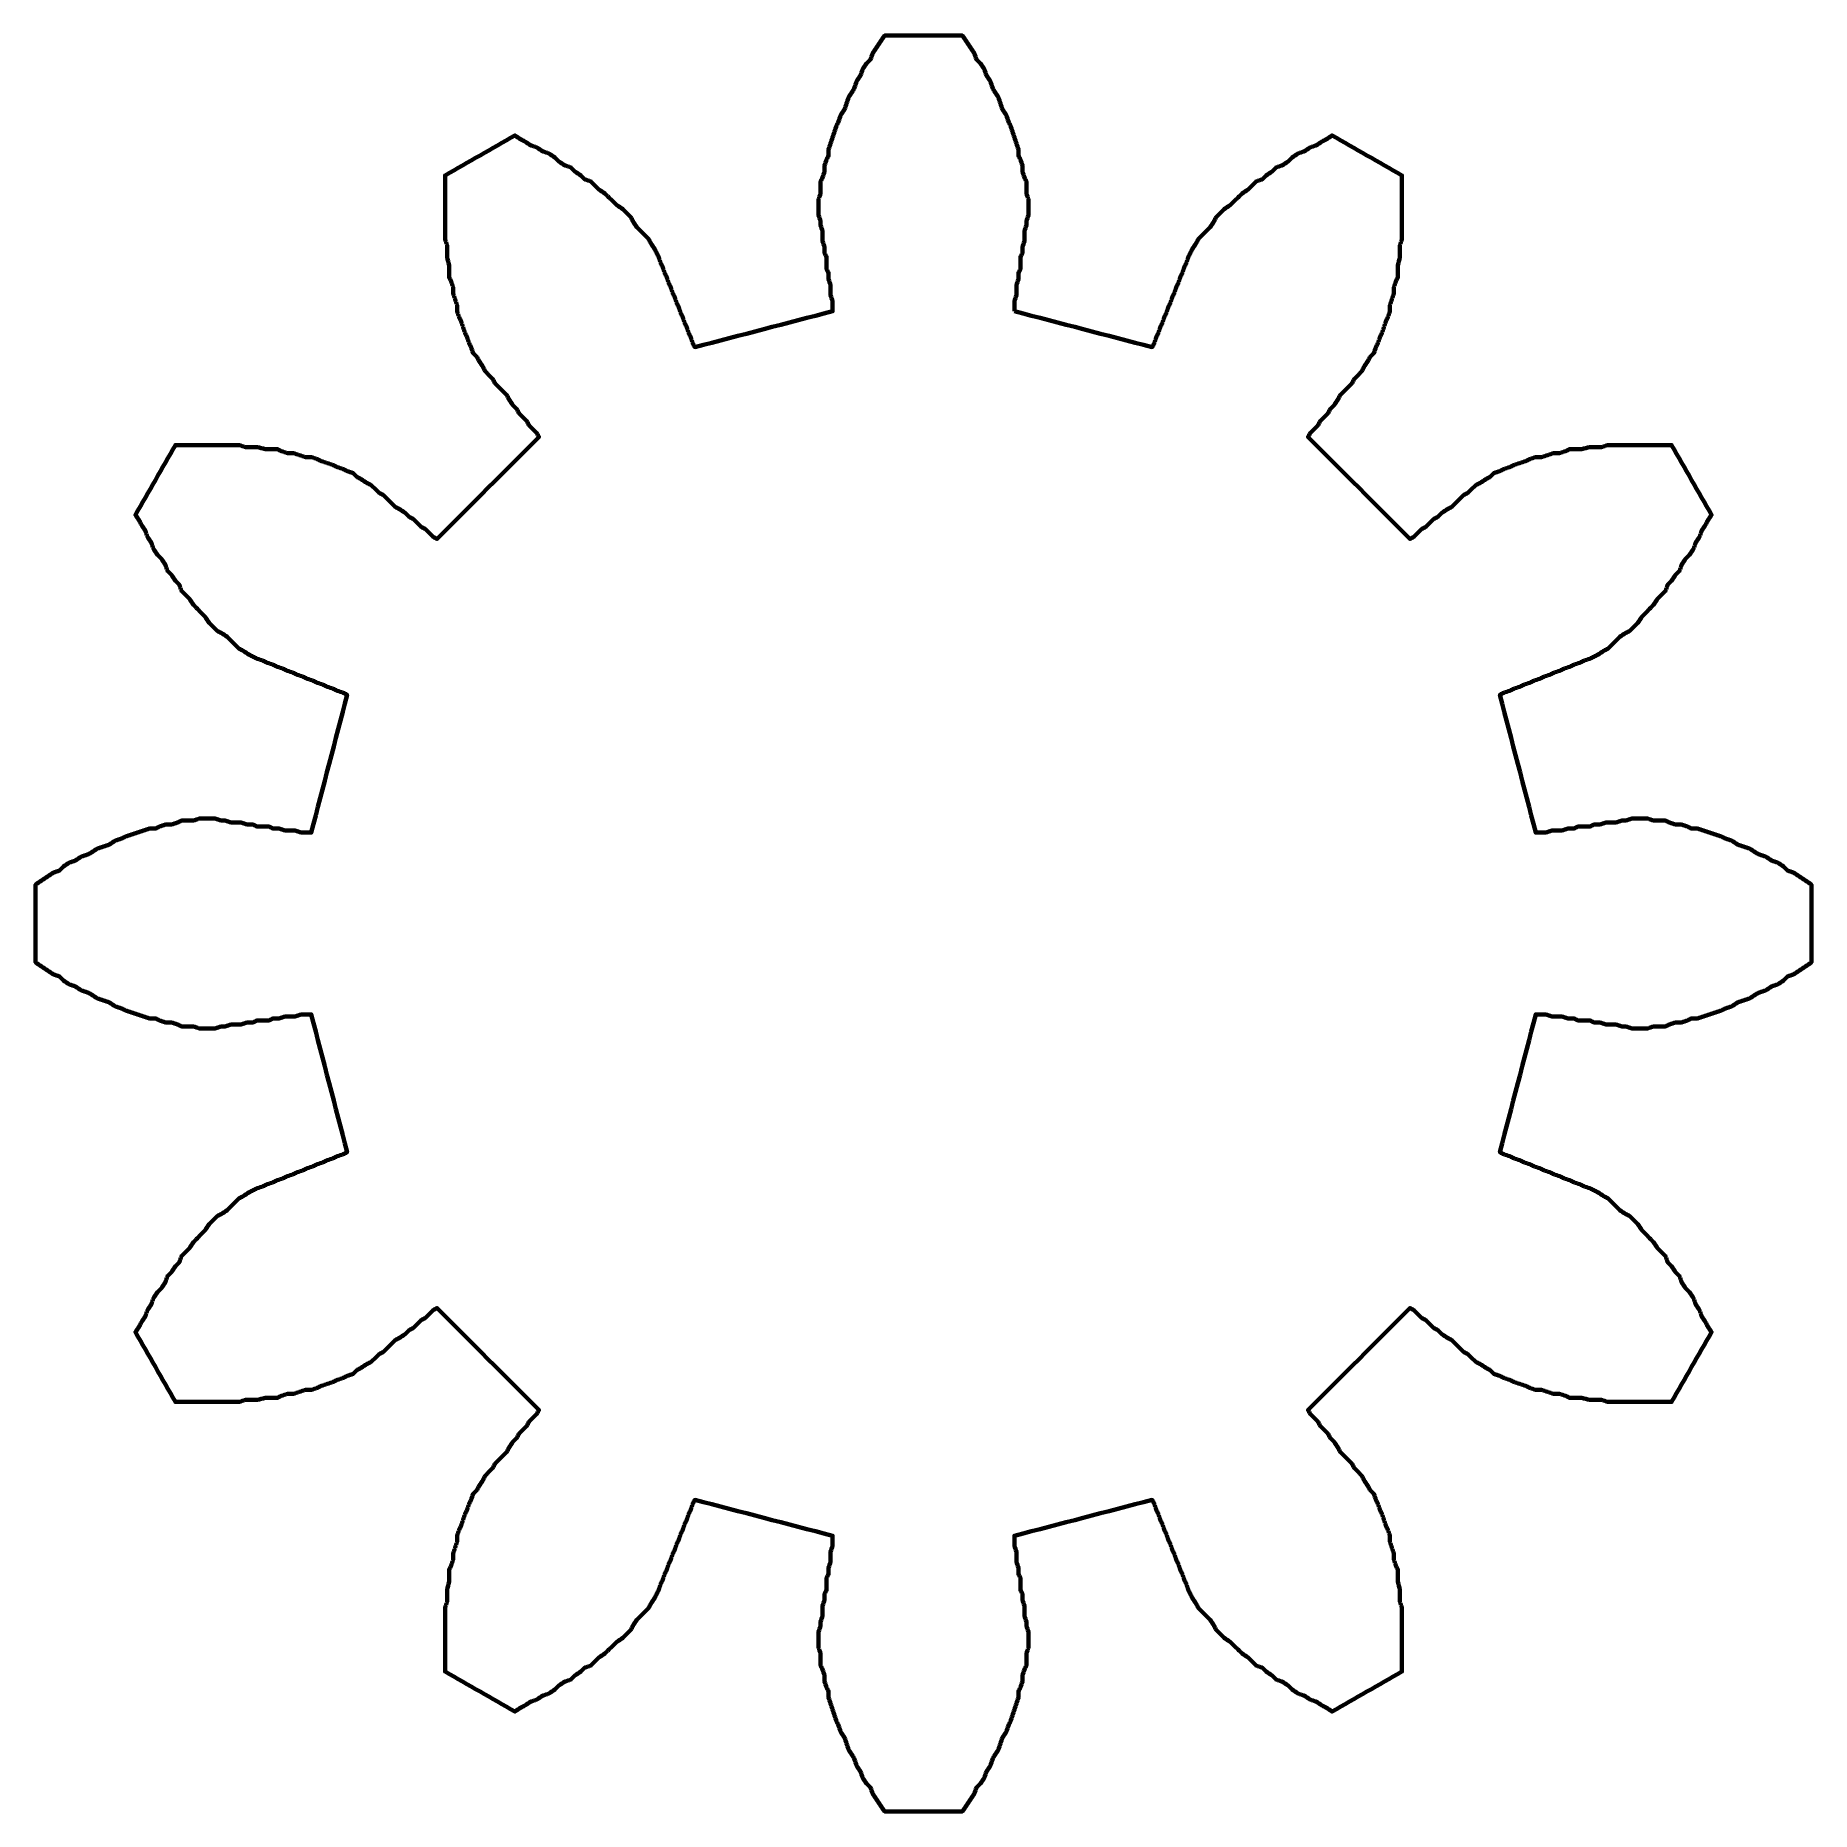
# Model space of a CAD drawing. Header units: millimetres. Extents: x 0 to 8.89, y 0 to 8.89.
import ezdxf

# ---------------------------------------------------------------- set-up
doc = ezdxf.new("R2010")
doc.units = ezdxf.units.MM
doc.layers.add('1', color=7, linetype='Continuous', true_color=0xffffff)

msp = doc.modelspace()

# ---------------------------------------------------------------- linework, layer by layer
at = {"layer": '1', "color": 7, "linetype": 'Continuous', "lineweight": 70}
msp.add_open_spline([(4.9, 7.51), (4.9, 7.52), (4.9, 7.53), (4.9, 7.5467), (4.9, 7.5533), (4.9, 7.56), (4.9033, 7.57), (4.9067, 7.58), (4.91, 7.59), (4.91, 7.6), (4.91, 7.61), (4.91, 7.6267), (4.91, 7.6333), (4.91, 7.64), (4.9133, 7.65), (4.9167, 7.66), (4.92, 7.67), (4.92, 7.68), (4.92, 7.69), (4.92, 7.7), (4.9233, 7.7067), (4.9267, 7.7133), (4.93, 7.72), (4.93, 7.73), (4.93, 7.74), (4.93, 7.76), (4.93, 7.77), (4.93, 7.78), (4.9333, 7.7867), (4.9367, 7.7933), (4.94, 7.8), (4.94, 7.81), (4.94, 7.82), (4.94, 7.83), (4.9433, 7.84), (4.9467, 7.85), (4.95, 7.86), (4.95, 7.8667), (4.95, 7.8733), (4.95, 7.89), (4.95, 7.9), (4.95, 7.91), (4.9533, 7.92), (4.9567, 7.93), (4.96, 7.94), (4.96, 7.9467), (4.96, 7.9533), (4.96, 7.96), (4.9633, 7.97), (4.9667, 7.98), (4.97, 7.99), (4.97, 8), (4.97, 8.01), (4.97, 8.0267), (4.97, 8.0333), (4.97, 8.05), (4.97, 8.06), (4.97, 8.07), (4.9667, 8.08), (4.9633, 8.09), (4.96, 8.1), (4.96, 8.11), (4.96, 8.12), (4.96, 8.14), (4.96, 8.15), (4.96, 8.16), (4.9567, 8.1667), (4.9533, 8.1733), (4.95, 8.18), (4.9467, 8.19), (4.9433, 8.2), (4.94, 8.21), (4.94, 8.22), (4.94, 8.23), (4.94, 8.24), (4.9367, 8.25), (4.9333, 8.26), (4.93, 8.27), (4.9267, 8.2767), (4.9233, 8.2833), (4.92, 8.29), (4.92, 8.3), (4.92, 8.31), (4.92, 8.32), (4.9167, 8.33), (4.9133, 8.34), (4.9067, 8.36), (4.9033, 8.37), (4.8967, 8.39), (4.8933, 8.4), (4.8867, 8.42), (4.8833, 8.43), (4.88, 8.44), (4.8767, 8.4467), (4.8733, 8.4533), (4.87, 8.46), (4.8667, 8.47), (4.8633, 8.48), (4.86, 8.49), (4.8533, 8.5), (4.8467, 8.51), (4.84, 8.52), (4.8367, 8.53), (4.8333, 8.54), (4.8267, 8.56), (4.8233, 8.57), (4.82, 8.58), (4.8133, 8.59), (4.8067, 8.6), (4.8, 8.61), (4.7967, 8.6167), (4.7933, 8.6233), (4.79, 8.63), (4.7867, 8.64), (4.7833, 8.65), (4.78, 8.66), (4.7733, 8.67), (4.7667, 8.68), (4.76, 8.69), (4.7567, 8.7), (4.7533, 8.71), (4.75, 8.72), (4.7433, 8.73), (4.7367, 8.74), (4.73, 8.75), (4.7233, 8.7567), (4.7167, 8.7633), (4.71, 8.77), (4.7067, 8.78), (4.7033, 8.79), (4.7, 8.8), (4.6933, 8.81), (4.6867, 8.82), (4.6733, 8.84), (4.6667, 8.85), (4.6533, 8.87), (4.6467, 8.88), (4.64, 8.89), (4.51, 8.89), (4.38, 8.89), (4.25, 8.89), (4.2433, 8.88), (4.2367, 8.87), (4.2233, 8.85), (4.2167, 8.84), (4.2033, 8.82), (4.1967, 8.81), (4.19, 8.8), (4.1867, 8.79), (4.1833, 8.78), (4.18, 8.77), (4.1733, 8.7633), (4.1667, 8.7567), (4.16, 8.75), (4.1533, 8.74), (4.1467, 8.73), (4.14, 8.72), (4.1367, 8.71), (4.1333, 8.7), (4.13, 8.69), (4.1233, 8.68), (4.1167, 8.67), (4.11, 8.66), (4.1067, 8.65), (4.1033, 8.64), (4.1, 8.63), (4.0967, 8.6233), (4.0933, 8.6167), (4.09, 8.61), (4.0833, 8.6), (4.0767, 8.59), (4.07, 8.58), (4.0667, 8.57), (4.0633, 8.56), (4.0567, 8.54), (4.0533, 8.53), (4.05, 8.52), (4.0433, 8.51), (4.0367, 8.5), (4.03, 8.49), (4.0267, 8.48), (4.0233, 8.47), (4.02, 8.46), (4.0167, 8.4533), (4.0133, 8.4467), (4.01, 8.44), (4.0067, 8.43), (4.0033, 8.42), (3.9967, 8.4), (3.9933, 8.39), (3.9867, 8.37), (3.9833, 8.36), (3.9767, 8.34), (3.9733, 8.33), (3.97, 8.32), (3.97, 8.31), (3.97, 8.3), (3.97, 8.29), (3.9667, 8.2833), (3.9633, 8.2767), (3.96, 8.27), (3.9567, 8.26), (3.9533, 8.25), (3.95, 8.24), (3.95, 8.23), (3.95, 8.22), (3.95, 8.21), (3.9467, 8.2), (3.9433, 8.19), (3.94, 8.18), (3.9367, 8.1733), (3.9333, 8.1667), (3.93, 8.16), (3.93, 8.15), (3.93, 8.14), (3.93, 8.12), (3.93, 8.11), (3.93, 8.1), (3.9267, 8.09), (3.9233, 8.08), (3.92, 8.07), (3.92, 8.06), (3.92, 8.05), (3.92, 8.0333), (3.92, 8.0267), (3.92, 8.01), (3.92, 8), (3.92, 7.99), (3.9233, 7.98), (3.9267, 7.97), (3.93, 7.96), (3.93, 7.9533), (3.93, 7.9467), (3.93, 7.94), (3.9333, 7.93), (3.9367, 7.92), (3.94, 7.91), (3.94, 7.9), (3.94, 7.89), (3.94, 7.8733), (3.94, 7.8667), (3.94, 7.86), (3.9433, 7.85), (3.9467, 7.84), (3.95, 7.83), (3.95, 7.82), (3.95, 7.81), (3.95, 7.8), (3.9533, 7.7933), (3.9567, 7.7867), (3.96, 7.78), (3.96, 7.77), (3.96, 7.76), (3.96, 7.74), (3.96, 7.73), (3.96, 7.72), (3.9633, 7.7133), (3.9667, 7.7067), (3.97, 7.7), (3.97, 7.69), (3.97, 7.68), (3.97, 7.67), (3.9733, 7.66), (3.9767, 7.65), (3.98, 7.64), (3.98, 7.6333), (3.98, 7.6267), (3.98, 7.61), (3.98, 7.6), (3.98, 7.59), (3.9833, 7.58), (3.9867, 7.57), (3.99, 7.56), (3.99, 7.5533), (3.99, 7.5467), (3.99, 7.53), (3.99, 7.52), (3.99, 7.51), (3.76, 7.45), (3.53, 7.39), (3.3, 7.33), (3.2967, 7.3367), (3.2933, 7.3433), (3.29, 7.35), (3.2867, 7.36), (3.2833, 7.37), (3.28, 7.38), (3.2767, 7.3867), (3.2733, 7.3933), (3.27, 7.4), (3.2667, 7.41), (3.2633, 7.42), (3.26, 7.43), (3.2567, 7.4367), (3.2533, 7.4433), (3.25, 7.45), (3.2467, 7.46), (3.2433, 7.47), (3.24, 7.48), (3.2367, 7.4867), (3.2333, 7.4933), (3.23, 7.5), (3.2267, 7.51), (3.2233, 7.52), (3.22, 7.53), (3.2167, 7.5367), (3.2133, 7.5433), (3.21, 7.55), (3.2067, 7.56), (3.2033, 7.57), (3.2, 7.58), (3.1967, 7.5867), (3.1933, 7.5933), (3.19, 7.6), (3.1867, 7.61), (3.1833, 7.62), (3.18, 7.63), (3.1767, 7.6367), (3.1733, 7.6433), (3.17, 7.65), (3.1667, 7.66), (3.1633, 7.67), (3.16, 7.68), (3.1567, 7.6867), (3.1533, 7.6933), (3.15, 7.7), (3.1467, 7.71), (3.1433, 7.72), (3.14, 7.73), (3.1367, 7.7367), (3.1333, 7.7433), (3.13, 7.75), (3.1267, 7.76), (3.1233, 7.77), (3.12, 7.78), (3.1167, 7.7867), (3.1133, 7.7933), (3.1067, 7.8067), (3.1033, 7.8133), (3.1, 7.82), (3.0933, 7.83), (3.0867, 7.84), (3.08, 7.85), (3.0767, 7.8567), (3.0733, 7.8633), (3.07, 7.87), (3.0633, 7.8767), (3.0567, 7.8833), (3.0433, 7.8967), (3.0367, 7.9033), (3.0233, 7.9167), (3.0167, 7.9233), (3.01, 7.93), (3.0033, 7.94), (2.9967, 7.95), (2.99, 7.96), (2.9867, 7.9667), (2.9833, 7.9733), (2.98, 7.98), (2.9733, 7.9867), (2.9667, 7.9933), (2.9533, 8.0067), (2.9467, 8.0133), (2.94, 8.02), (2.93, 8.0267), (2.92, 8.0333), (2.91, 8.04), (2.9033, 8.0467), (2.8967, 8.0533), (2.8833, 8.0667), (2.8767, 8.0733), (2.8633, 8.0867), (2.8567, 8.0933), (2.85, 8.1), (2.84, 8.1067), (2.83, 8.1133), (2.82, 8.12), (2.8133, 8.1267), (2.8067, 8.1333), (2.7933, 8.1467), (2.7867, 8.1533), (2.78, 8.16), (2.77, 8.1633), (2.76, 8.1667), (2.75, 8.17), (2.7433, 8.1767), (2.7367, 8.1833), (2.73, 8.19), (2.72, 8.1967), (2.71, 8.2033), (2.7, 8.21), (2.6933, 8.2167), (2.6867, 8.2233), (2.68, 8.23), (2.67, 8.2333), (2.66, 8.2367), (2.65, 8.24), (2.64, 8.2467), (2.63, 8.2533), (2.62, 8.26), (2.6133, 8.2667), (2.6067, 8.2733), (2.6, 8.28), (2.59, 8.2867), (2.58, 8.2933), (2.57, 8.3), (2.56, 8.3033), (2.55, 8.3067), (2.54, 8.31), (2.53, 8.3167), (2.52, 8.3233), (2.51, 8.33), (2.5, 8.3333), (2.49, 8.3367), (2.48, 8.34), (2.47, 8.3467), (2.46, 8.3533), (2.45, 8.36), (2.4433, 8.3633), (2.4367, 8.3667), (2.43, 8.37), (2.42, 8.3767), (2.41, 8.3833), (2.4, 8.39), (2.2833, 8.3233), (2.1667, 8.2567), (2.05, 8.19), (2.05, 8.18), (2.05, 8.17), (2.05, 8.15), (2.05, 8.14), (2.05, 8.1167), (2.05, 8.1033), (2.05, 8.08), (2.05, 8.07), (2.05, 8.05), (2.05, 8.04), (2.05, 8.02), (2.05, 8.01), (2.05, 7.9867), (2.05, 7.9733), (2.05, 7.95), (2.05, 7.94), (2.05, 7.92), (2.05, 7.91), (2.05, 7.89), (2.05, 7.88), (2.05, 7.87), (2.0533, 7.86), (2.0567, 7.85), (2.06, 7.84), (2.06, 7.83), (2.06, 7.82), (2.06, 7.8), (2.06, 7.79), (2.06, 7.78), (2.0633, 7.7667), (2.0667, 7.7533), (2.07, 7.74), (2.07, 7.73), (2.07, 7.72), (2.07, 7.7), (2.07, 7.69), (2.07, 7.68), (2.0733, 7.6733), (2.0767, 7.6667), (2.08, 7.66), (2.0833, 7.65), (2.0867, 7.64), (2.09, 7.63), (2.09, 7.62), (2.09, 7.61), (2.09, 7.6), (2.0933, 7.59), (2.0967, 7.58), (2.1033, 7.56), (2.1067, 7.55), (2.11, 7.54), (2.11, 7.53), (2.11, 7.52), (2.11, 7.51), (2.1133, 7.5), (2.1167, 7.49), (2.12, 7.48), (2.1233, 7.4733), (2.1267, 7.4667), (2.13, 7.46), (2.1333, 7.45), (2.1367, 7.44), (2.1433, 7.42), (2.1467, 7.41), (2.15, 7.4), (2.1533, 7.3933), (2.1567, 7.3867), (2.16, 7.38), (2.1633, 7.37), (2.1667, 7.36), (2.17, 7.35), (2.1733, 7.3433), (2.1767, 7.3367), (2.18, 7.33), (2.1833, 7.32), (2.1867, 7.31), (2.19, 7.3), (2.1967, 7.2933), (2.2033, 7.2867), (2.21, 7.28), (2.2133, 7.2733), (2.2167, 7.2667), (2.22, 7.26), (2.2267, 7.25), (2.2333, 7.24), (2.24, 7.23), (2.2433, 7.2233), (2.2467, 7.2167), (2.25, 7.21), (2.2567, 7.2033), (2.2633, 7.1967), (2.2767, 7.1833), (2.2833, 7.1767), (2.29, 7.17), (2.2933, 7.1633), (2.2967, 7.1567), (2.3, 7.15), (2.3067, 7.1433), (2.3133, 7.1367), (2.3267, 7.1233), (2.3333, 7.1167), (2.3467, 7.1033), (2.3533, 7.0967), (2.36, 7.09), (2.3633, 7.0833), (2.3667, 7.0767), (2.37, 7.07), (2.3767, 7.06), (2.3833, 7.05), (2.39, 7.04), (2.3967, 7.0333), (2.4033, 7.0267), (2.41, 7.02), (2.4133, 7.0133), (2.4167, 7.0067), (2.42, 7), (2.4267, 6.9933), (2.4333, 6.9867), (2.4467, 6.9733), (2.4533, 6.9667), (2.46, 6.96), (2.4633, 6.9533), (2.4667, 6.9467), (2.47, 6.94), (2.4767, 6.9333), (2.4833, 6.9267), (2.4967, 6.9133), (2.5033, 6.9067), (2.51, 6.9), (2.5133, 6.8933), (2.5167, 6.8867), (2.52, 6.88), (2.35, 6.71), (2.18, 6.54), (2.01, 6.37), (2.0033, 6.3733), (1.9967, 6.3767), (1.99, 6.38), (1.9833, 6.3867), (1.9767, 6.3933), (1.9633, 6.4067), (1.9567, 6.4133), (1.95, 6.42), (1.9433, 6.4233), (1.9367, 6.4267), (1.93, 6.43), (1.9233, 6.4367), (1.9167, 6.4433), (1.9033, 6.4567), (1.8967, 6.4633), (1.89, 6.47), (1.8833, 6.4733), (1.8767, 6.4767), (1.87, 6.48), (1.8633, 6.4867), (1.8567, 6.4933), (1.85, 6.5), (1.84, 6.5067), (1.83, 6.5133), (1.82, 6.52), (1.8133, 6.5233), (1.8067, 6.5267), (1.8, 6.53), (1.7933, 6.5367), (1.7867, 6.5433), (1.7733, 6.5567), (1.7667, 6.5633), (1.7533, 6.5767), (1.7467, 6.5833), (1.74, 6.59), (1.7333, 6.5933), (1.7267, 6.5967), (1.72, 6.6), (1.7133, 6.6067), (1.7067, 6.6133), (1.6933, 6.6267), (1.6867, 6.6333), (1.68, 6.64), (1.6733, 6.6433), (1.6667, 6.6467), (1.66, 6.65), (1.65, 6.6567), (1.64, 6.6633), (1.63, 6.67), (1.6233, 6.6733), (1.6167, 6.6767), (1.61, 6.68), (1.6033, 6.6867), (1.5967, 6.6933), (1.59, 6.7), (1.58, 6.7033), (1.57, 6.7067), (1.56, 6.71), (1.5533, 6.7133), (1.5467, 6.7167), (1.54, 6.72), (1.53, 6.7233), (1.52, 6.7267), (1.51, 6.73), (1.5033, 6.7333), (1.4967, 6.7367), (1.49, 6.74), (1.48, 6.7433), (1.47, 6.7467), (1.45, 6.7533), (1.44, 6.7567), (1.43, 6.76), (1.4233, 6.7633), (1.4167, 6.7667), (1.41, 6.77), (1.4, 6.7733), (1.39, 6.7767), (1.38, 6.78), (1.37, 6.78), (1.36, 6.78), (1.35, 6.78), (1.34, 6.7833), (1.33, 6.7867), (1.31, 6.7933), (1.3, 6.7967), (1.29, 6.8), (1.28, 6.8), (1.27, 6.8), (1.26, 6.8), (1.25, 6.8033), (1.24, 6.8067), (1.23, 6.81), (1.2233, 6.8133), (1.2167, 6.8167), (1.21, 6.82), (1.2, 6.82), (1.19, 6.82), (1.17, 6.82), (1.16, 6.82), (1.15, 6.82), (1.1367, 6.8233), (1.1233, 6.8267), (1.11, 6.83), (1.1, 6.83), (1.09, 6.83), (1.07, 6.83), (1.06, 6.83), (1.05, 6.83), (1.04, 6.8333), (1.03, 6.8367), (1.02, 6.84), (1.01, 6.84), (1, 6.84), (0.98, 6.84), (0.97, 6.84), (0.95, 6.84), (0.94, 6.84), (0.9167, 6.84), (0.9033, 6.84), (0.88, 6.84), (0.87, 6.84), (0.85, 6.84), (0.84, 6.84), (0.82, 6.84), (0.81, 6.84), (0.7867, 6.84), (0.7733, 6.84), (0.75, 6.84), (0.74, 6.84), (0.72, 6.84), (0.71, 6.84), (0.7, 6.84), (0.6333, 6.7233), (0.5667, 6.6067), (0.5, 6.49), (0.5067, 6.48), (0.5133, 6.47), (0.52, 6.46), (0.5233, 6.4533), (0.5267, 6.4467), (0.53, 6.44), (0.5367, 6.43), (0.5433, 6.42), (0.55, 6.41), (0.5533, 6.4), (0.5567, 6.39), (0.56, 6.38), (0.5667, 6.37), (0.5733, 6.36), (0.58, 6.35), (0.5833, 6.34), (0.5867, 6.33), (0.59, 6.32), (0.5967, 6.31), (0.6033, 6.3), (0.61, 6.29), (0.6167, 6.2833), (0.6233, 6.2767), (0.63, 6.27), (0.6367, 6.26), (0.6433, 6.25), (0.65, 6.24), (0.6533, 6.23), (0.6567, 6.22), (0.66, 6.21), (0.6667, 6.2033), (0.6733, 6.1967), (0.68, 6.19), (0.6867, 6.18), (0.6933, 6.17), (0.7, 6.16), (0.7067, 6.1533), (0.7133, 6.1467), (0.72, 6.14), (0.7233, 6.13), (0.7267, 6.12), (0.73, 6.11), (0.7367, 6.1033), (0.7433, 6.0967), (0.7567, 6.0833), (0.7633, 6.0767), (0.77, 6.07), (0.7767, 6.06), (0.7833, 6.05), (0.79, 6.04), (0.7967, 6.0333), (0.8033, 6.0267), (0.8167, 6.0133), (0.8233, 6.0067), (0.8367, 5.9933), (0.8433, 5.9867), (0.85, 5.98), (0.8567, 5.97), (0.8633, 5.96), (0.87, 5.95), (0.8767, 5.9433), (0.8833, 5.9367), (0.8967, 5.9233), (0.9033, 5.9167), (0.91, 5.91), (0.9167, 5.9067), (0.9233, 5.9033), (0.93, 5.9), (0.94, 5.8933), (0.95, 5.8867), (0.96, 5.88), (0.9667, 5.8733), (0.9733, 5.8667), (0.9867, 5.8533), (0.9933, 5.8467), (1.0067, 5.8333), (1.0133, 5.8267), (1.02, 5.82), (1.0267, 5.8167), (1.0333, 5.8133), (1.04, 5.81), (1.05, 5.8033), (1.06, 5.7967), (1.07, 5.79), (1.0767, 5.7867), (1.0833, 5.7833), (1.0967, 5.7767), (1.1033, 5.7733), (1.11, 5.77), (1.12, 5.7667), (1.13, 5.7633), (1.14, 5.76), (1.1467, 5.7567), (1.1533, 5.7533), (1.16, 5.75), (1.17, 5.7467), (1.18, 5.7433), (1.19, 5.74), (1.1967, 5.7367), (1.2033, 5.7333), (1.21, 5.73), (1.22, 5.7267), (1.23, 5.7233), (1.24, 5.72), (1.2467, 5.7167), (1.2533, 5.7133), (1.26, 5.71), (1.27, 5.7067), (1.28, 5.7033), (1.29, 5.7), (1.2967, 5.6967), (1.3033, 5.6933), (1.31, 5.69), (1.32, 5.6867), (1.33, 5.6833), (1.34, 5.68), (1.3467, 5.6767), (1.3533, 5.6733), (1.36, 5.67), (1.37, 5.6667), (1.38, 5.6633), (1.39, 5.66), (1.3967, 5.6567), (1.4033, 5.6533), (1.41, 5.65), (1.42, 5.6467), (1.43, 5.6433), (1.44, 5.64), (1.4467, 5.6367), (1.4533, 5.6333), (1.46, 5.63), (1.47, 5.6267), (1.48, 5.6233), (1.49, 5.62), (1.4967, 5.6167), (1.5033, 5.6133), (1.51, 5.61), (1.52, 5.6067), (1.53, 5.6033), (1.54, 5.6), (1.5467, 5.5967), (1.5533, 5.5933), (1.56, 5.59), (1.5, 5.36), (1.44, 5.13), (1.38, 4.9), (1.37, 4.9), (1.36, 4.9), (1.3433, 4.9), (1.3367, 4.9), (1.33, 4.9), (1.32, 4.9033), (1.31, 4.9067), (1.3, 4.91), (1.29, 4.91), (1.28, 4.91), (1.2633, 4.91), (1.2567, 4.91), (1.25, 4.91), (1.24, 4.9133), (1.23, 4.9167), (1.22, 4.92), (1.21, 4.92), (1.2, 4.92), (1.19, 4.92), (1.1833, 4.9233), (1.1767, 4.9267), (1.17, 4.93), (1.16, 4.93), (1.15, 4.93), (1.13, 4.93), (1.12, 4.93), (1.11, 4.93), (1.1033, 4.9333), (1.0967, 4.9367), (1.09, 4.94), (1.08, 4.94), (1.07, 4.94), (1.06, 4.94), (1.05, 4.9433), (1.04, 4.9467), (1.03, 4.95), (1.0233, 4.95), (1.0167, 4.95), (1, 4.95), (0.99, 4.95), (0.98, 4.95), (0.97, 4.9533), (0.96, 4.9567), (0.95, 4.96), (0.9433, 4.96), (0.9367, 4.96), (0.93, 4.96), (0.92, 4.9633), (0.91, 4.9667), (0.9, 4.97), (0.89, 4.97), (0.88, 4.97), (0.8633, 4.97), (0.8567, 4.97), (0.84, 4.97), (0.83, 4.97), (0.82, 4.97), (0.81, 4.9667), (0.8, 4.9633), (0.79, 4.96), (0.78, 4.96), (0.77, 4.96), (0.75, 4.96), (0.74, 4.96), (0.73, 4.96), (0.7233, 4.9567), (0.7167, 4.9533), (0.71, 4.95), (0.7, 4.9467), (0.69, 4.9433), (0.68, 4.94), (0.67, 4.94), (0.66, 4.94), (0.65, 4.94), (0.64, 4.9367), (0.63, 4.9333), (0.62, 4.93), (0.6133, 4.9267), (0.6067, 4.9233), (0.6, 4.92), (0.59, 4.92), (0.58, 4.92), (0.57, 4.92), (0.56, 4.9167), (0.55, 4.9133), (0.53, 4.9067), (0.52, 4.9033), (0.5, 4.8967), (0.49, 4.8933), (0.47, 4.8867), (0.46, 4.8833), (0.45, 4.88), (0.4433, 4.8767), (0.4367, 4.8733), (0.43, 4.87), (0.42, 4.8667), (0.41, 4.8633), (0.4, 4.86), (0.39, 4.8533), (0.38, 4.8467), (0.37, 4.84), (0.36, 4.8367), (0.35, 4.8333), (0.33, 4.8267), (0.32, 4.8233), (0.31, 4.82), (0.3, 4.8133), (0.29, 4.8067), (0.28, 4.8), (0.2733, 4.7967), (0.2667, 4.7933), (0.26, 4.79), (0.25, 4.7867), (0.24, 4.7833), (0.23, 4.78), (0.22, 4.7733), (0.21, 4.7667), (0.2, 4.76), (0.19, 4.7567), (0.18, 4.7533), (0.17, 4.75), (0.16, 4.7433), (0.15, 4.7367), (0.14, 4.73), (0.1333, 4.7233), (0.1267, 4.7167), (0.12, 4.71), (0.11, 4.7067), (0.1, 4.7033), (0.09, 4.7), (0.08, 4.6933), (0.07, 4.6867), (0.05, 4.6733), (0.04, 4.6667), (0.02, 4.6533), (0.01, 4.6467), (0, 4.64), (0, 4.51), (0, 4.38), (0, 4.25), (0.01, 4.2433), (0.02, 4.2367), (0.04, 4.2233), (0.05, 4.2167), (0.07, 4.2033), (0.08, 4.1967), (0.09, 4.19), (0.1, 4.1867), (0.11, 4.1833), (0.12, 4.18), (0.1267, 4.1733), (0.1333, 4.1667), (0.14, 4.16), (0.15, 4.1533), (0.16, 4.1467), (0.17, 4.14), (0.18, 4.1367), (0.19, 4.1333), (0.2, 4.13), (0.21, 4.1233), (0.22, 4.1167), (0.23, 4.11), (0.24, 4.1067), (0.25, 4.1033), (0.26, 4.1), (0.2667, 4.0967), (0.2733, 4.0933), (0.28, 4.09), (0.29, 4.0833), (0.3, 4.0767), (0.31, 4.07), (0.32, 4.0667), (0.33, 4.0633), (0.35, 4.0567), (0.36, 4.0533), (0.37, 4.05), (0.38, 4.0433), (0.39, 4.0367), (0.4, 4.03), (0.41, 4.0267), (0.42, 4.0233), (0.43, 4.02), (0.4367, 4.0167), (0.4433, 4.0133), (0.45, 4.01), (0.46, 4.0067), (0.47, 4.0033), (0.49, 3.9967), (0.5, 3.9933), (0.52, 3.9867), (0.53, 3.9833), (0.55, 3.9767), (0.56, 3.9733), (0.57, 3.97), (0.58, 3.97), (0.59, 3.97), (0.6, 3.97), (0.6067, 3.9667), (0.6133, 3.9633), (0.62, 3.96), (0.63, 3.9567), (0.64, 3.9533), (0.65, 3.95), (0.66, 3.95), (0.67, 3.95), (0.68, 3.95), (0.69, 3.9467), (0.7, 3.9433), (0.71, 3.94), (0.7167, 3.9367), (0.7233, 3.9333), (0.73, 3.93), (0.74, 3.93), (0.75, 3.93), (0.77, 3.93), (0.78, 3.93), (0.79, 3.93), (0.8, 3.9267), (0.81, 3.9233), (0.82, 3.92), (0.83, 3.92), (0.84, 3.92), (0.8567, 3.92), (0.8633, 3.92), (0.88, 3.92), (0.89, 3.92), (0.9, 3.92), (0.91, 3.9233), (0.92, 3.9267), (0.93, 3.93), (0.9367, 3.93), (0.9433, 3.93), (0.95, 3.93), (0.96, 3.9333), (0.97, 3.9367), (0.98, 3.94), (0.99, 3.94), (1, 3.94), (1.0167, 3.94), (1.0233, 3.94), (1.03, 3.94), (1.04, 3.9433), (1.05, 3.9467), (1.06, 3.95), (1.07, 3.95), (1.08, 3.95), (1.09, 3.95), (1.0967, 3.9533), (1.1033, 3.9567), (1.11, 3.96), (1.12, 3.96), (1.13, 3.96), (1.15, 3.96), (1.16, 3.96), (1.17, 3.96), (1.1767, 3.9633), (1.1833, 3.9667), (1.19, 3.97), (1.2, 3.97), (1.21, 3.97), (1.22, 3.97), (1.23, 3.9733), (1.24, 3.9767), (1.25, 3.98), (1.2567, 3.98), (1.2633, 3.98), (1.28, 3.98), (1.29, 3.98), (1.3, 3.98), (1.31, 3.9833), (1.32, 3.9867), (1.33, 3.99), (1.3367, 3.99), (1.3433, 3.99), (1.36, 3.99), (1.37, 3.99), (1.38, 3.99), (1.44, 3.76), (1.5, 3.53), (1.56, 3.3), (1.5533, 3.2967), (1.5467, 3.2933), (1.54, 3.29), (1.53, 3.2867), (1.52, 3.2833), (1.51, 3.28), (1.5033, 3.2767), (1.4967, 3.2733), (1.49, 3.27), (1.48, 3.2667), (1.47, 3.2633), (1.46, 3.26), (1.4533, 3.2567), (1.4467, 3.2533), (1.44, 3.25), (1.43, 3.2467), (1.42, 3.2433), (1.41, 3.24), (1.4033, 3.2367), (1.3967, 3.2333), (1.39, 3.23), (1.38, 3.2267), (1.37, 3.2233), (1.36, 3.22), (1.3533, 3.2167), (1.3467, 3.2133), (1.34, 3.21), (1.33, 3.2067), (1.32, 3.2033), (1.31, 3.2), (1.3033, 3.1967), (1.2967, 3.1933), (1.29, 3.19), (1.28, 3.1867), (1.27, 3.1833), (1.26, 3.18), (1.2533, 3.1767), (1.2467, 3.1733), (1.24, 3.17), (1.23, 3.1667), (1.22, 3.1633), (1.21, 3.16), (1.2033, 3.1567), (1.1967, 3.1533), (1.19, 3.15), (1.18, 3.1467), (1.17, 3.1433), (1.16, 3.14), (1.1533, 3.1367), (1.1467, 3.1333), (1.14, 3.13), (1.13, 3.1267), (1.12, 3.1233), (1.11, 3.12), (1.1033, 3.1167), (1.0967, 3.1133), (1.0833, 3.1067), (1.0767, 3.1033), (1.07, 3.1), (1.06, 3.0933), (1.05, 3.0867), (1.04, 3.08), (1.0333, 3.0767), (1.0267, 3.0733), (1.02, 3.07), (1.0133, 3.0633), (1.0067, 3.0567), (0.9933, 3.0433), (0.9867, 3.0367), (0.9733, 3.0233), (0.9667, 3.0167), (0.96, 3.01), (0.95, 3.0033), (0.94, 2.9967), (0.93, 2.99), (0.9233, 2.9867), (0.9167, 2.9833), (0.91, 2.98), (0.9033, 2.9733), (0.8967, 2.9667), (0.8833, 2.9533), (0.8767, 2.9467), (0.87, 2.94), (0.8633, 2.93), (0.8567, 2.92), (0.85, 2.91), (0.8433, 2.9033), (0.8367, 2.8967), (0.8233, 2.8833), (0.8167, 2.8767), (0.8033, 2.8633), (0.7967, 2.8567), (0.79, 2.85), (0.7833, 2.84), (0.7767, 2.83), (0.77, 2.82), (0.7633, 2.8133), (0.7567, 2.8067), (0.7433, 2.7933), (0.7367, 2.7867), (0.73, 2.78), (0.7267, 2.77), (0.7233, 2.76), (0.72, 2.75), (0.7133, 2.7433), (0.7067, 2.7367), (0.7, 2.73), (0.6933, 2.72), (0.6867, 2.71), (0.68, 2.7), (0.6733, 2.6933), (0.6667, 2.6867), (0.66, 2.68), (0.6567, 2.67), (0.6533, 2.66), (0.65, 2.65), (0.6433, 2.64), (0.6367, 2.63), (0.63, 2.62), (0.6233, 2.6133), (0.6167, 2.6067), (0.61, 2.6), (0.6033, 2.59), (0.5967, 2.58), (0.59, 2.57), (0.5867, 2.56), (0.5833, 2.55), (0.58, 2.54), (0.5733, 2.53), (0.5667, 2.52), (0.56, 2.51), (0.5567, 2.5), (0.5533, 2.49), (0.55, 2.48), (0.5433, 2.47), (0.5367, 2.46), (0.53, 2.45), (0.5267, 2.4433), (0.5233, 2.4367), (0.52, 2.43), (0.5133, 2.42), (0.5067, 2.41), (0.5, 2.4), (0.5667, 2.2833), (0.6333, 2.1667), (0.7, 2.05), (0.71, 2.05), (0.72, 2.05), (0.74, 2.05), (0.75, 2.05), (0.7733, 2.05), (0.7867, 2.05), (0.81, 2.05), (0.82, 2.05), (0.84, 2.05), (0.85, 2.05), (0.87, 2.05), (0.88, 2.05), (0.9033, 2.05), (0.9167, 2.05), (0.94, 2.05), (0.95, 2.05), (0.97, 2.05), (0.98, 2.05), (1, 2.05), (1.01, 2.05), (1.02, 2.05), (1.03, 2.0533), (1.04, 2.0567), (1.05, 2.06), (1.06, 2.06), (1.07, 2.06), (1.09, 2.06), (1.1, 2.06), (1.11, 2.06), (1.1233, 2.0633), (1.1367, 2.0667), (1.15, 2.07), (1.16, 2.07), (1.17, 2.07), (1.19, 2.07), (1.2, 2.07), (1.21, 2.07), (1.2167, 2.0733), (1.2233, 2.0767), (1.23, 2.08), (1.24, 2.0833), (1.25, 2.0867), (1.26, 2.09), (1.27, 2.09), (1.28, 2.09), (1.29, 2.09), (1.3, 2.0933), (1.31, 2.0967), (1.33, 2.1033), (1.34, 2.1067), (1.35, 2.11), (1.36, 2.11), (1.37, 2.11), (1.38, 2.11), (1.39, 2.1133), (1.4, 2.1167), (1.41, 2.12), (1.4167, 2.1233), (1.4233, 2.1267), (1.43, 2.13), (1.44, 2.1333), (1.45, 2.1367), (1.47, 2.1433), (1.48, 2.1467), (1.49, 2.15), (1.4967, 2.1533), (1.5033, 2.1567), (1.51, 2.16), (1.52, 2.1633), (1.53, 2.1667), (1.54, 2.17), (1.5467, 2.1733), (1.5533, 2.1767), (1.56, 2.18), (1.57, 2.1833), (1.58, 2.1867), (1.59, 2.19), (1.5967, 2.1967), (1.6033, 2.2033), (1.61, 2.21), (1.6167, 2.2133), (1.6233, 2.2167), (1.63, 2.22), (1.64, 2.2267), (1.65, 2.2333), (1.66, 2.24), (1.6667, 2.2433), (1.6733, 2.2467), (1.68, 2.25), (1.6867, 2.2567), (1.6933, 2.2633), (1.7067, 2.2767), (1.7133, 2.2833), (1.72, 2.29), (1.7267, 2.2933), (1.7333, 2.2967), (1.74, 2.3), (1.7467, 2.3067), (1.7533, 2.3133), (1.7667, 2.3267), (1.7733, 2.3333), (1.7867, 2.3467), (1.7933, 2.3533), (1.8, 2.36), (1.8067, 2.3633), (1.8133, 2.3667), (1.82, 2.37), (1.83, 2.3767), (1.84, 2.3833), (1.85, 2.39), (1.8567, 2.3967), (1.8633, 2.4033), (1.87, 2.41), (1.8767, 2.4133), (1.8833, 2.4167), (1.89, 2.42), (1.8967, 2.4267), (1.9033, 2.4333), (1.9167, 2.4467), (1.9233, 2.4533), (1.93, 2.46), (1.9367, 2.4633), (1.9433, 2.4667), (1.95, 2.47), (1.9567, 2.4767), (1.9633, 2.4833), (1.9767, 2.4967), (1.9833, 2.5033), (1.99, 2.51), (1.9967, 2.5133), (2.0033, 2.5167), (2.01, 2.52), (2.18, 2.35), (2.35, 2.18), (2.52, 2.01), (2.5167, 2.0033), (2.5133, 1.9967), (2.51, 1.99), (2.5033, 1.9833), (2.4967, 1.9767), (2.4833, 1.9633), (2.4767, 1.9567), (2.47, 1.95), (2.4667, 1.9433), (2.4633, 1.9367), (2.46, 1.93), (2.4533, 1.9233), (2.4467, 1.9167), (2.4333, 1.9033), (2.4267, 1.8967), (2.42, 1.89), (2.4167, 1.8833), (2.4133, 1.8767), (2.41, 1.87), (2.4033, 1.8633), (2.3967, 1.8567), (2.39, 1.85), (2.3833, 1.84), (2.3767, 1.83), (2.37, 1.82), (2.3667, 1.8133), (2.3633, 1.8067), (2.36, 1.8), (2.3533, 1.7933), (2.3467, 1.7867), (2.3333, 1.7733), (2.3267, 1.7667), (2.3133, 1.7533), (2.3067, 1.7467), (2.3, 1.74), (2.2967, 1.7333), (2.2933, 1.7267), (2.29, 1.72), (2.2833, 1.7133), (2.2767, 1.7067), (2.2633, 1.6933), (2.2567, 1.6867), (2.25, 1.68), (2.2467, 1.6733), (2.2433, 1.6667), (2.24, 1.66), (2.2333, 1.65), (2.2267, 1.64), (2.22, 1.63), (2.2167, 1.6233), (2.2133, 1.6167), (2.21, 1.61), (2.2033, 1.6033), (2.1967, 1.5967), (2.19, 1.59), (2.1867, 1.58), (2.1833, 1.57), (2.18, 1.56), (2.1767, 1.5533), (2.1733, 1.5467), (2.17, 1.54), (2.1667, 1.53), (2.1633, 1.52), (2.16, 1.51), (2.1567, 1.5033), (2.1533, 1.4967), (2.15, 1.49), (2.1467, 1.48), (2.1433, 1.47), (2.1367, 1.45), (2.1333, 1.44), (2.13, 1.43), (2.1267, 1.4233), (2.1233, 1.4167), (2.12, 1.41), (2.1167, 1.4), (2.1133, 1.39), (2.11, 1.38), (2.11, 1.37), (2.11, 1.36), (2.11, 1.35), (2.1067, 1.34), (2.1033, 1.33), (2.0967, 1.31), (2.0933, 1.3), (2.09, 1.29), (2.09, 1.28), (2.09, 1.27), (2.09, 1.26), (2.0867, 1.25), (2.0833, 1.24), (2.08, 1.23), (2.0767, 1.2233), (2.0733, 1.2167), (2.07, 1.21), (2.07, 1.2), (2.07, 1.19), (2.07, 1.17), (2.07, 1.16), (2.07, 1.15), (2.0667, 1.1367), (2.0633, 1.1233), (2.06, 1.11), (2.06, 1.1), (2.06, 1.09), (2.06, 1.07), (2.06, 1.06), (2.06, 1.05), (2.0567, 1.04), (2.0533, 1.03), (2.05, 1.02), (2.05, 1.01), (2.05, 1), (2.05, 0.98), (2.05, 0.97), (2.05, 0.95), (2.05, 0.94), (2.05, 0.9167), (2.05, 0.9033), (2.05, 0.88), (2.05, 0.87), (2.05, 0.85), (2.05, 0.84), (2.05, 0.82), (2.05, 0.81), (2.05, 0.7867), (2.05, 0.7733), (2.05, 0.75), (2.05, 0.74), (2.05, 0.72), (2.05, 0.71), (2.05, 0.7), (2.1667, 0.6333), (2.2833, 0.5667), (2.4, 0.5), (2.41, 0.5067), (2.42, 0.5133), (2.43, 0.52), (2.4367, 0.5233), (2.4433, 0.5267), (2.45, 0.53), (2.46, 0.5367), (2.47, 0.5433), (2.48, 0.55), (2.49, 0.5533), (2.5, 0.5567), (2.51, 0.56), (2.52, 0.5667), (2.53, 0.5733), (2.54, 0.58), (2.55, 0.5833), (2.56, 0.5867), (2.57, 0.59), (2.58, 0.5967), (2.59, 0.6033), (2.6, 0.61), (2.6067, 0.6167), (2.6133, 0.6233), (2.62, 0.63), (2.63, 0.6367), (2.64, 0.6433), (2.65, 0.65), (2.66, 0.6533), (2.67, 0.6567), (2.68, 0.66), (2.6867, 0.6667), (2.6933, 0.6733), (2.7, 0.68), (2.71, 0.6867), (2.72, 0.6933), (2.73, 0.7), (2.7367, 0.7067), (2.7433, 0.7133), (2.75, 0.72), (2.76, 0.7233), (2.77, 0.7267), (2.78, 0.73), (2.7867, 0.7367), (2.7933, 0.7433), (2.8067, 0.7567), (2.8133, 0.7633), (2.82, 0.77), (2.83, 0.7767), (2.84, 0.7833), (2.85, 0.79), (2.8567, 0.7967), (2.8633, 0.8033), (2.8767, 0.8167), (2.8833, 0.8233), (2.8967, 0.8367), (2.9033, 0.8433), (2.91, 0.85), (2.92, 0.8567), (2.93, 0.8633), (2.94, 0.87), (2.9467, 0.8767), (2.9533, 0.8833), (2.9667, 0.8967), (2.9733, 0.9033), (2.98, 0.91), (2.9833, 0.9167), (2.9867, 0.9233), (2.99, 0.93), (2.9967, 0.94), (3.0033, 0.95), (3.01, 0.96), (3.0167, 0.9667), (3.0233, 0.9733), (3.0367, 0.9867), (3.0433, 0.9933), (3.0567, 1.0067), (3.0633, 1.0133), (3.07, 1.02), (3.0733, 1.0267), (3.0767, 1.0333), (3.08, 1.04), (3.0867, 1.05), (3.0933, 1.06), (3.1, 1.07), (3.1033, 1.0767), (3.1067, 1.0833), (3.1133, 1.0967), (3.1167, 1.1033), (3.12, 1.11), (3.1233, 1.12), (3.1267, 1.13), (3.13, 1.14), (3.1333, 1.1467), (3.1367, 1.1533), (3.14, 1.16), (3.1433, 1.17), (3.1467, 1.18), (3.15, 1.19), (3.1533, 1.1967), (3.1567, 1.2033), (3.16, 1.21), (3.1633, 1.22), (3.1667, 1.23), (3.17, 1.24), (3.1733, 1.2467), (3.1767, 1.2533), (3.18, 1.26), (3.1833, 1.27), (3.1867, 1.28), (3.19, 1.29), (3.1933, 1.2967), (3.1967, 1.3033), (3.2, 1.31), (3.2033, 1.32), (3.2067, 1.33), (3.21, 1.34), (3.2133, 1.3467), (3.2167, 1.3533), (3.22, 1.36), (3.2233, 1.37), (3.2267, 1.38), (3.23, 1.39), (3.2333, 1.3967), (3.2367, 1.4033), (3.24, 1.41), (3.2433, 1.42), (3.2467, 1.43), (3.25, 1.44), (3.2533, 1.4467), (3.2567, 1.4533), (3.26, 1.46), (3.2633, 1.47), (3.2667, 1.48), (3.27, 1.49), (3.2733, 1.4967), (3.2767, 1.5033), (3.28, 1.51), (3.2833, 1.52), (3.2867, 1.53), (3.29, 1.54), (3.2933, 1.5467), (3.2967, 1.5533), (3.3, 1.56), (3.53, 1.5), (3.76, 1.44), (3.99, 1.38), (3.99, 1.37), (3.99, 1.36), (3.99, 1.3433), (3.99, 1.3367), (3.99, 1.33), (3.9867, 1.32), (3.9833, 1.31), (3.98, 1.3), (3.98, 1.29), (3.98, 1.28), (3.98, 1.2633), (3.98, 1.2567), (3.98, 1.25), (3.9767, 1.24), (3.9733, 1.23), (3.97, 1.22), (3.97, 1.21), (3.97, 1.2), (3.97, 1.19), (3.9667, 1.1833), (3.9633, 1.1767), (3.96, 1.17), (3.96, 1.16), (3.96, 1.15), (3.96, 1.13), (3.96, 1.12), (3.96, 1.11), (3.9567, 1.1033), (3.9533, 1.0967), (3.95, 1.09), (3.95, 1.08), (3.95, 1.07), (3.95, 1.06), (3.9467, 1.05), (3.9433, 1.04), (3.94, 1.03), (3.94, 1.0233), (3.94, 1.0167), (3.94, 1), (3.94, 0.99), (3.94, 0.98), (3.9367, 0.97), (3.9333, 0.96), (3.93, 0.95), (3.93, 0.9433), (3.93, 0.9367), (3.93, 0.93), (3.9267, 0.92), (3.9233, 0.91), (3.92, 0.9), (3.92, 0.89), (3.92, 0.88), (3.92, 0.8633), (3.92, 0.8567), (3.92, 0.84), (3.92, 0.83), (3.92, 0.82), (3.9233, 0.81), (3.9267, 0.8), (3.93, 0.79), (3.93, 0.78), (3.93, 0.77), (3.93, 0.75), (3.93, 0.74), (3.93, 0.73), (3.9333, 0.7233), (3.9367, 0.7167), (3.94, 0.71), (3.9433, 0.7), (3.9467, 0.69), (3.95, 0.68), (3.95, 0.67), (3.95, 0.66), (3.95, 0.65), (3.9533, 0.64), (3.9567, 0.63), (3.96, 0.62), (3.9633, 0.6133), (3.9667, 0.6067), (3.97, 0.6), (3.97, 0.59), (3.97, 0.58), (3.97, 0.57), (3.9733, 0.56), (3.9767, 0.55), (3.9833, 0.53), (3.9867, 0.52), (3.9933, 0.5), (3.9967, 0.49), (4.0033, 0.47), (4.0067, 0.46), (4.01, 0.45), (4.0133, 0.4433), (4.0167, 0.4367), (4.02, 0.43), (4.0233, 0.42), (4.0267, 0.41), (4.03, 0.4), (4.0367, 0.39), (4.0433, 0.38), (4.05, 0.37), (4.0533, 0.36), (4.0567, 0.35), (4.0633, 0.33), (4.0667, 0.32), (4.07, 0.31), (4.0767, 0.3), (4.0833, 0.29), (4.09, 0.28), (4.0933, 0.2733), (4.0967, 0.2667), (4.1, 0.26), (4.1033, 0.25), (4.1067, 0.24), (4.11, 0.23), (4.1167, 0.22), (4.1233, 0.21), (4.13, 0.2), (4.1333, 0.19), (4.1367, 0.18), (4.14, 0.17), (4.1467, 0.16), (4.1533, 0.15), (4.16, 0.14), (4.1667, 0.1333), (4.1733, 0.1267), (4.18, 0.12), (4.1833, 0.11), (4.1867, 0.1), (4.19, 0.09), (4.1967, 0.08), (4.2033, 0.07), (4.2167, 0.05), (4.2233, 0.04), (4.2367, 0.02), (4.2433, 0.01), (4.25, 0), (4.38, 0), (4.51, 0), (4.64, 0), (4.6467, 0.01), (4.6533, 0.02), (4.6667, 0.04), (4.6733, 0.05), (4.6867, 0.07), (4.6933, 0.08), (4.7, 0.09), (4.7033, 0.1), (4.7067, 0.11), (4.71, 0.12), (4.7167, 0.1267), (4.7233, 0.1333), (4.73, 0.14), (4.7367, 0.15), (4.7433, 0.16), (4.75, 0.17), (4.7533, 0.18), (4.7567, 0.19), (4.76, 0.2), (4.7667, 0.21), (4.7733, 0.22), (4.78, 0.23), (4.7833, 0.24), (4.7867, 0.25), (4.79, 0.26), (4.7933, 0.2667), (4.7967, 0.2733), (4.8, 0.28), (4.8067, 0.29), (4.8133, 0.3), (4.82, 0.31), (4.8233, 0.32), (4.8267, 0.33), (4.8333, 0.35), (4.8367, 0.36), (4.84, 0.37), (4.8467, 0.38), (4.8533, 0.39), (4.86, 0.4), (4.8633, 0.41), (4.8667, 0.42), (4.87, 0.43), (4.8733, 0.4367), (4.8767, 0.4433), (4.88, 0.45), (4.8833, 0.46), (4.8867, 0.47), (4.8933, 0.49), (4.8967, 0.5), (4.9033, 0.52), (4.9067, 0.53), (4.9133, 0.55), (4.9167, 0.56), (4.92, 0.57), (4.92, 0.58), (4.92, 0.59), (4.92, 0.6), (4.9233, 0.6067), (4.9267, 0.6133), (4.93, 0.62), (4.9333, 0.63), (4.9367, 0.64), (4.94, 0.65), (4.94, 0.66), (4.94, 0.67), (4.94, 0.68), (4.9433, 0.69), (4.9467, 0.7), (4.95, 0.71), (4.9533, 0.7167), (4.9567, 0.7233), (4.96, 0.73), (4.96, 0.74), (4.96, 0.75), (4.96, 0.77), (4.96, 0.78), (4.96, 0.79), (4.9633, 0.8), (4.9667, 0.81), (4.97, 0.82), (4.97, 0.83), (4.97, 0.84), (4.97, 0.8567), (4.97, 0.8633), (4.97, 0.88), (4.97, 0.89), (4.97, 0.9), (4.9667, 0.91), (4.9633, 0.92), (4.96, 0.93), (4.96, 0.9367), (4.96, 0.9433), (4.96, 0.95), (4.9567, 0.96), (4.9533, 0.97), (4.95, 0.98), (4.95, 0.99), (4.95, 1), (4.95, 1.0167), (4.95, 1.0233), (4.95, 1.03), (4.9467, 1.04), (4.9433, 1.05), (4.94, 1.06), (4.94, 1.07), (4.94, 1.08), (4.94, 1.09), (4.9367, 1.0967), (4.9333, 1.1033), (4.93, 1.11), (4.93, 1.12), (4.93, 1.13), (4.93, 1.15), (4.93, 1.16), (4.93, 1.17), (4.9267, 1.1767), (4.9233, 1.1833), (4.92, 1.19), (4.92, 1.2), (4.92, 1.21), (4.92, 1.22), (4.9167, 1.23), (4.9133, 1.24), (4.91, 1.25), (4.91, 1.2567), (4.91, 1.2633), (4.91, 1.28), (4.91, 1.29), (4.91, 1.3), (4.9067, 1.31), (4.9033, 1.32), (4.9, 1.33), (4.9, 1.3367), (4.9, 1.3433), (4.9, 1.36), (4.9, 1.37), (4.9, 1.38), (5.13, 1.44), (5.36, 1.5), (5.59, 1.56), (5.5933, 1.5533), (5.5967, 1.5467), (5.6, 1.54), (5.6033, 1.53), (5.6067, 1.52), (5.61, 1.51), (5.6133, 1.5033), (5.6167, 1.4967), (5.62, 1.49), (5.6233, 1.48), (5.6267, 1.47), (5.63, 1.46), (5.6333, 1.4533), (5.6367, 1.4467), (5.64, 1.44), (5.6433, 1.43), (5.6467, 1.42), (5.65, 1.41), (5.6533, 1.4033), (5.6567, 1.3967), (5.66, 1.39), (5.6633, 1.38), (5.6667, 1.37), (5.67, 1.36), (5.6733, 1.3533), (5.6767, 1.3467), (5.68, 1.34), (5.6833, 1.33), (5.6867, 1.32), (5.69, 1.31), (5.6933, 1.3033), (5.6967, 1.2967), (5.7, 1.29), (5.7033, 1.28), (5.7067, 1.27), (5.71, 1.26), (5.7133, 1.2533), (5.7167, 1.2467), (5.72, 1.24), (5.7233, 1.23), (5.7267, 1.22), (5.73, 1.21), (5.7333, 1.2033), (5.7367, 1.1967), (5.74, 1.19), (5.7433, 1.18), (5.7467, 1.17), (5.75, 1.16), (5.7533, 1.1533), (5.7567, 1.1467), (5.76, 1.14), (5.7633, 1.13), (5.7667, 1.12), (5.77, 1.11), (5.7733, 1.1033), (5.7767, 1.0967), (5.7833, 1.0833), (5.7867, 1.0767), (5.79, 1.07), (5.7967, 1.06), (5.8033, 1.05), (5.81, 1.04), (5.8133, 1.0333), (5.8167, 1.0267), (5.82, 1.02), (5.8267, 1.0133), (5.8333, 1.0067), (5.8467, 0.9933), (5.8533, 0.9867), (5.8667, 0.9733), (5.8733, 0.9667), (5.88, 0.96), (5.8867, 0.95), (5.8933, 0.94), (5.9, 0.93), (5.9033, 0.9233), (5.9067, 0.9167), (5.91, 0.91), (5.9167, 0.9033), (5.9233, 0.8967), (5.9367, 0.8833), (5.9433, 0.8767), (5.95, 0.87), (5.96, 0.8633), (5.97, 0.8567), (5.98, 0.85), (5.9867, 0.8433), (5.9933, 0.8367), (6.0067, 0.8233), (6.0133, 0.8167), (6.0267, 0.8033), (6.0333, 0.7967), (6.04, 0.79), (6.05, 0.7833), (6.06, 0.7767), (6.07, 0.77), (6.0767, 0.7633), (6.0833, 0.7567), (6.0967, 0.7433), (6.1033, 0.7367), (6.11, 0.73), (6.12, 0.7267), (6.13, 0.7233), (6.14, 0.72), (6.1467, 0.7133), (6.1533, 0.7067), (6.16, 0.7), (6.17, 0.6933), (6.18, 0.6867), (6.19, 0.68), (6.1967, 0.6733), (6.2033, 0.6667), (6.21, 0.66), (6.22, 0.6567), (6.23, 0.6533), (6.24, 0.65), (6.25, 0.6433), (6.26, 0.6367), (6.27, 0.63), (6.2767, 0.6233), (6.2833, 0.6167), (6.29, 0.61), (6.3, 0.6033), (6.31, 0.5967), (6.32, 0.59), (6.33, 0.5867), (6.34, 0.5833), (6.35, 0.58), (6.36, 0.5733), (6.37, 0.5667), (6.38, 0.56), (6.39, 0.5567), (6.4, 0.5533), (6.41, 0.55), (6.42, 0.5433), (6.43, 0.5367), (6.44, 0.53), (6.4467, 0.5267), (6.4533, 0.5233), (6.46, 0.52), (6.47, 0.5133), (6.48, 0.5067), (6.49, 0.5), (6.6067, 0.5667), (6.7233, 0.6333), (6.84, 0.7), (6.84, 0.71), (6.84, 0.72), (6.84, 0.74), (6.84, 0.75), (6.84, 0.7733), (6.84, 0.7867), (6.84, 0.81), (6.84, 0.82), (6.84, 0.84), (6.84, 0.85), (6.84, 0.87), (6.84, 0.88), (6.84, 0.9033), (6.84, 0.9167), (6.84, 0.94), (6.84, 0.95), (6.84, 0.97), (6.84, 0.98), (6.84, 1), (6.84, 1.01), (6.84, 1.02), (6.8367, 1.03), (6.8333, 1.04), (6.83, 1.05), (6.83, 1.06), (6.83, 1.07), (6.83, 1.09), (6.83, 1.1), (6.83, 1.11), (6.8267, 1.1233), (6.8233, 1.1367), (6.82, 1.15), (6.82, 1.16), (6.82, 1.17), (6.82, 1.19), (6.82, 1.2), (6.82, 1.21), (6.8167, 1.2167), (6.8133, 1.2233), (6.81, 1.23), (6.8067, 1.24), (6.8033, 1.25), (6.8, 1.26), (6.8, 1.27), (6.8, 1.28), (6.8, 1.29), (6.7967, 1.3), (6.7933, 1.31), (6.7867, 1.33), (6.7833, 1.34), (6.78, 1.35), (6.78, 1.36), (6.78, 1.37), (6.78, 1.38), (6.7767, 1.39), (6.7733, 1.4), (6.77, 1.41), (6.7667, 1.4167), (6.7633, 1.4233), (6.76, 1.43), (6.7567, 1.44), (6.7533, 1.45), (6.7467, 1.47), (6.7433, 1.48), (6.74, 1.49), (6.7367, 1.4967), (6.7333, 1.5033), (6.73, 1.51), (6.7267, 1.52), (6.7233, 1.53), (6.72, 1.54), (6.7167, 1.5467), (6.7133, 1.5533), (6.71, 1.56), (6.7067, 1.57), (6.7033, 1.58), (6.7, 1.59), (6.6933, 1.5967), (6.6867, 1.6033), (6.68, 1.61), (6.6767, 1.6167), (6.6733, 1.6233), (6.67, 1.63), (6.6633, 1.64), (6.6567, 1.65), (6.65, 1.66), (6.6467, 1.6667), (6.6433, 1.6733), (6.64, 1.68), (6.6333, 1.6867), (6.6267, 1.6933), (6.6133, 1.7067), (6.6067, 1.7133), (6.6, 1.72), (6.5967, 1.7267), (6.5933, 1.7333), (6.59, 1.74), (6.5833, 1.7467), (6.5767, 1.7533), (6.5633, 1.7667), (6.5567, 1.7733), (6.5433, 1.7867), (6.5367, 1.7933), (6.53, 1.8), (6.5267, 1.8067), (6.5233, 1.8133), (6.52, 1.82), (6.5133, 1.83), (6.5067, 1.84), (6.5, 1.85), (6.4933, 1.8567), (6.4867, 1.8633), (6.48, 1.87), (6.4767, 1.8767), (6.4733, 1.8833), (6.47, 1.89), (6.4633, 1.8967), (6.4567, 1.9033), (6.4433, 1.9167), (6.4367, 1.9233), (6.43, 1.93), (6.4267, 1.9367), (6.4233, 1.9433), (6.42, 1.95), (6.4133, 1.9567), (6.4067, 1.9633), (6.3933, 1.9767), (6.3867, 1.9833), (6.38, 1.99), (6.3767, 1.9967), (6.3733, 2.0033), (6.37, 2.01), (6.54, 2.18), (6.71, 2.35), (6.88, 2.52), (6.8867, 2.5167), (6.8933, 2.5133), (6.9, 2.51), (6.9067, 2.5033), (6.9133, 2.4967), (6.9267, 2.4833), (6.9333, 2.4767), (6.94, 2.47), (6.9467, 2.4667), (6.9533, 2.4633), (6.96, 2.46), (6.9667, 2.4533), (6.9733, 2.4467), (6.9867, 2.4333), (6.9933, 2.4267), (7, 2.42), (7.0067, 2.4167), (7.0133, 2.4133), (7.02, 2.41), (7.0267, 2.4033), (7.0333, 2.3967), (7.04, 2.39), (7.05, 2.3833), (7.06, 2.3767), (7.07, 2.37), (7.0767, 2.3667), (7.0833, 2.3633), (7.09, 2.36), (7.0967, 2.3533), (7.1033, 2.3467), (7.1167, 2.3333), (7.1233, 2.3267), (7.1367, 2.3133), (7.1433, 2.3067), (7.15, 2.3), (7.1567, 2.2967), (7.1633, 2.2933), (7.17, 2.29), (7.1767, 2.2833), (7.1833, 2.2767), (7.1967, 2.2633), (7.2033, 2.2567), (7.21, 2.25), (7.2167, 2.2467), (7.2233, 2.2433), (7.23, 2.24), (7.24, 2.2333), (7.25, 2.2267), (7.26, 2.22), (7.2667, 2.2167), (7.2733, 2.2133), (7.28, 2.21), (7.2867, 2.2033), (7.2933, 2.1967), (7.3, 2.19), (7.31, 2.1867), (7.32, 2.1833), (7.33, 2.18), (7.3367, 2.1767), (7.3433, 2.1733), (7.35, 2.17), (7.36, 2.1667), (7.37, 2.1633), (7.38, 2.16), (7.3867, 2.1567), (7.3933, 2.1533), (7.4, 2.15), (7.41, 2.1467), (7.42, 2.1433), (7.44, 2.1367), (7.45, 2.1333), (7.46, 2.13), (7.4667, 2.1267), (7.4733, 2.1233), (7.48, 2.12), (7.49, 2.1167), (7.5, 2.1133), (7.51, 2.11), (7.52, 2.11), (7.53, 2.11), (7.54, 2.11), (7.55, 2.1067), (7.56, 2.1033), (7.58, 2.0967), (7.59, 2.0933), (7.6, 2.09), (7.61, 2.09), (7.62, 2.09), (7.63, 2.09), (7.64, 2.0867), (7.65, 2.0833), (7.66, 2.08), (7.6667, 2.0767), (7.6733, 2.0733), (7.68, 2.07), (7.69, 2.07), (7.7, 2.07), (7.72, 2.07), (7.73, 2.07), (7.74, 2.07), (7.7533, 2.0667), (7.7667, 2.0633), (7.78, 2.06), (7.79, 2.06), (7.8, 2.06), (7.82, 2.06), (7.83, 2.06), (7.84, 2.06), (7.85, 2.0567), (7.86, 2.0533), (7.87, 2.05), (7.88, 2.05), (7.89, 2.05), (7.91, 2.05), (7.92, 2.05), (7.94, 2.05), (7.95, 2.05), (7.9733, 2.05), (7.9867, 2.05), (8.01, 2.05), (8.02, 2.05), (8.04, 2.05), (8.05, 2.05), (8.07, 2.05), (8.08, 2.05), (8.1033, 2.05), (8.1167, 2.05), (8.14, 2.05), (8.15, 2.05), (8.17, 2.05), (8.18, 2.05), (8.19, 2.05), (8.2567, 2.1667), (8.3233, 2.2833), (8.39, 2.4), (8.3833, 2.41), (8.3767, 2.42), (8.37, 2.43), (8.3667, 2.4367), (8.3633, 2.4433), (8.36, 2.45), (8.3533, 2.46), (8.3467, 2.47), (8.34, 2.48), (8.3367, 2.49), (8.3333, 2.5), (8.33, 2.51), (8.3233, 2.52), (8.3167, 2.53), (8.31, 2.54), (8.3067, 2.55), (8.3033, 2.56), (8.3, 2.57), (8.2933, 2.58), (8.2867, 2.59), (8.28, 2.6), (8.2733, 2.6067), (8.2667, 2.6133), (8.26, 2.62), (8.2533, 2.63), (8.2467, 2.64), (8.24, 2.65), (8.2367, 2.66), (8.2333, 2.67), (8.23, 2.68), (8.2233, 2.6867), (8.2167, 2.6933), (8.21, 2.7), (8.2033, 2.71), (8.1967, 2.72), (8.19, 2.73), (8.1833, 2.7367), (8.1767, 2.7433), (8.17, 2.75), (8.1667, 2.76), (8.1633, 2.77), (8.16, 2.78), (8.1533, 2.7867), (8.1467, 2.7933), (8.1333, 2.8067), (8.1267, 2.8133), (8.12, 2.82), (8.1133, 2.83), (8.1067, 2.84), (8.1, 2.85), (8.0933, 2.8567), (8.0867, 2.8633), (8.0733, 2.8767), (8.0667, 2.8833), (8.0533, 2.8967), (8.0467, 2.9033), (8.04, 2.91), (8.0333, 2.92), (8.0267, 2.93), (8.02, 2.94), (8.0133, 2.9467), (8.0067, 2.9533), (7.9933, 2.9667), (7.9867, 2.9733), (7.98, 2.98), (7.9733, 2.9833), (7.9667, 2.9867), (7.96, 2.99), (7.95, 2.9967), (7.94, 3.0033), (7.93, 3.01), (7.9233, 3.0167), (7.9167, 3.0233), (7.9033, 3.0367), (7.8967, 3.0433), (7.8833, 3.0567), (7.8767, 3.0633), (7.87, 3.07), (7.8633, 3.0733), (7.8567, 3.0767), (7.85, 3.08), (7.84, 3.0867), (7.83, 3.0933), (7.82, 3.1), (7.8133, 3.1033), (7.8067, 3.1067), (7.7933, 3.1133), (7.7867, 3.1167), (7.78, 3.12), (7.77, 3.1233), (7.76, 3.1267), (7.75, 3.13), (7.7433, 3.1333), (7.7367, 3.1367), (7.73, 3.14), (7.72, 3.1433), (7.71, 3.1467), (7.7, 3.15), (7.6933, 3.1533), (7.6867, 3.1567), (7.68, 3.16), (7.67, 3.1633), (7.66, 3.1667), (7.65, 3.17), (7.6433, 3.1733), (7.6367, 3.1767), (7.63, 3.18), (7.62, 3.1833), (7.61, 3.1867), (7.6, 3.19), (7.5933, 3.1933), (7.5867, 3.1967), (7.58, 3.2), (7.57, 3.2033), (7.56, 3.2067), (7.55, 3.21), (7.5433, 3.2133), (7.5367, 3.2167), (7.53, 3.22), (7.52, 3.2233), (7.51, 3.2267), (7.5, 3.23), (7.4933, 3.2333), (7.4867, 3.2367), (7.48, 3.24), (7.47, 3.2433), (7.46, 3.2467), (7.45, 3.25), (7.4433, 3.2533), (7.4367, 3.2567), (7.43, 3.26), (7.42, 3.2633), (7.41, 3.2667), (7.4, 3.27), (7.3933, 3.2733), (7.3867, 3.2767), (7.38, 3.28), (7.37, 3.2833), (7.36, 3.2867), (7.35, 3.29), (7.3433, 3.2933), (7.3367, 3.2967), (7.33, 3.3), (7.39, 3.53), (7.45, 3.76), (7.51, 3.99), (7.52, 3.99), (7.53, 3.99), (7.5467, 3.99), (7.5533, 3.99), (7.56, 3.99), (7.57, 3.9867), (7.58, 3.9833), (7.59, 3.98), (7.6, 3.98), (7.61, 3.98), (7.6267, 3.98), (7.6333, 3.98), (7.64, 3.98), (7.65, 3.9767), (7.66, 3.9733), (7.67, 3.97), (7.68, 3.97), (7.69, 3.97), (7.7, 3.97), (7.7067, 3.9667), (7.7133, 3.9633), (7.72, 3.96), (7.73, 3.96), (7.74, 3.96), (7.76, 3.96), (7.77, 3.96), (7.78, 3.96), (7.7867, 3.9567), (7.7933, 3.9533), (7.8, 3.95), (7.81, 3.95), (7.82, 3.95), (7.83, 3.95), (7.84, 3.9467), (7.85, 3.9433), (7.86, 3.94), (7.8667, 3.94), (7.8733, 3.94), (7.89, 3.94), (7.9, 3.94), (7.91, 3.94), (7.92, 3.9367), (7.93, 3.9333), (7.94, 3.93), (7.9467, 3.93), (7.9533, 3.93), (7.96, 3.93), (7.97, 3.9267), (7.98, 3.9233), (7.99, 3.92), (8, 3.92), (8.01, 3.92), (8.0267, 3.92), (8.0333, 3.92), (8.05, 3.92), (8.06, 3.92), (8.07, 3.92), (8.08, 3.9233), (8.09, 3.9267), (8.1, 3.93), (8.11, 3.93), (8.12, 3.93), (8.14, 3.93), (8.15, 3.93), (8.16, 3.93), (8.1667, 3.9333), (8.1733, 3.9367), (8.18, 3.94), (8.19, 3.9433), (8.2, 3.9467), (8.21, 3.95), (8.22, 3.95), (8.23, 3.95), (8.24, 3.95), (8.25, 3.9533), (8.26, 3.9567), (8.27, 3.96), (8.2767, 3.9633), (8.2833, 3.9667), (8.29, 3.97), (8.3, 3.97), (8.31, 3.97), (8.32, 3.97), (8.33, 3.9733), (8.34, 3.9767), (8.36, 3.9833), (8.37, 3.9867), (8.39, 3.9933), (8.4, 3.9967), (8.42, 4.0033), (8.43, 4.0067), (8.44, 4.01), (8.4467, 4.0133), (8.4533, 4.0167), (8.46, 4.02), (8.47, 4.0233), (8.48, 4.0267), (8.49, 4.03), (8.5, 4.0367), (8.51, 4.0433), (8.52, 4.05), (8.53, 4.0533), (8.54, 4.0567), (8.56, 4.0633), (8.57, 4.0667), (8.58, 4.07), (8.59, 4.0767), (8.6, 4.0833), (8.61, 4.09), (8.6167, 4.0933), (8.6233, 4.0967), (8.63, 4.1), (8.64, 4.1033), (8.65, 4.1067), (8.66, 4.11), (8.67, 4.1167), (8.68, 4.1233), (8.69, 4.13), (8.7, 4.1333), (8.71, 4.1367), (8.72, 4.14), (8.73, 4.1467), (8.74, 4.1533), (8.75, 4.16), (8.7567, 4.1667), (8.7633, 4.1733), (8.77, 4.18), (8.78, 4.1833), (8.79, 4.1867), (8.8, 4.19), (8.81, 4.1967), (8.82, 4.2033), (8.84, 4.2167), (8.85, 4.2233), (8.87, 4.2367), (8.88, 4.2433), (8.89, 4.25), (8.89, 4.38), (8.89, 4.51), (8.89, 4.64), (8.88, 4.6467), (8.87, 4.6533), (8.85, 4.6667), (8.84, 4.6733), (8.82, 4.6867), (8.81, 4.6933), (8.8, 4.7), (8.79, 4.7033), (8.78, 4.7067), (8.77, 4.71), (8.7633, 4.7167), (8.7567, 4.7233), (8.75, 4.73), (8.74, 4.7367), (8.73, 4.7433), (8.72, 4.75), (8.71, 4.7533), (8.7, 4.7567), (8.69, 4.76), (8.68, 4.7667), (8.67, 4.7733), (8.66, 4.78), (8.65, 4.7833), (8.64, 4.7867), (8.63, 4.79), (8.6233, 4.7933), (8.6167, 4.7967), (8.61, 4.8), (8.6, 4.8067), (8.59, 4.8133), (8.58, 4.82), (8.57, 4.8233), (8.56, 4.8267), (8.54, 4.8333), (8.53, 4.8367), (8.52, 4.84), (8.51, 4.8467), (8.5, 4.8533), (8.49, 4.86), (8.48, 4.8633), (8.47, 4.8667), (8.46, 4.87), (8.4533, 4.8733), (8.4467, 4.8767), (8.44, 4.88), (8.43, 4.8833), (8.42, 4.8867), (8.4, 4.8933), (8.39, 4.8967), (8.37, 4.9033), (8.36, 4.9067), (8.34, 4.9133), (8.33, 4.9167), (8.32, 4.92), (8.31, 4.92), (8.3, 4.92), (8.29, 4.92), (8.2833, 4.9233), (8.2767, 4.9267), (8.27, 4.93), (8.26, 4.9333), (8.25, 4.9367), (8.24, 4.94), (8.23, 4.94), (8.22, 4.94), (8.21, 4.94), (8.2, 4.9433), (8.19, 4.9467), (8.18, 4.95), (8.1733, 4.9533), (8.1667, 4.9567), (8.16, 4.96), (8.15, 4.96), (8.14, 4.96), (8.12, 4.96), (8.11, 4.96), (8.1, 4.96), (8.09, 4.9633), (8.08, 4.9667), (8.07, 4.97), (8.06, 4.97), (8.05, 4.97), (8.0333, 4.97), (8.0267, 4.97), (8.01, 4.97), (8, 4.97), (7.99, 4.97), (7.98, 4.9667), (7.97, 4.9633), (7.96, 4.96), (7.9533, 4.96), (7.9467, 4.96), (7.94, 4.96), (7.93, 4.9567), (7.92, 4.9533), (7.91, 4.95), (7.9, 4.95), (7.89, 4.95), (7.8733, 4.95), (7.8667, 4.95), (7.86, 4.95), (7.85, 4.9467), (7.84, 4.9433), (7.83, 4.94), (7.82, 4.94), (7.81, 4.94), (7.8, 4.94), (7.7933, 4.9367), (7.7867, 4.9333), (7.78, 4.93), (7.77, 4.93), (7.76, 4.93), (7.74, 4.93), (7.73, 4.93), (7.72, 4.93), (7.7133, 4.9267), (7.7067, 4.9233), (7.7, 4.92), (7.69, 4.92), (7.68, 4.92), (7.67, 4.92), (7.66, 4.9167), (7.65, 4.9133), (7.64, 4.91), (7.6333, 4.91), (7.6267, 4.91), (7.61, 4.91), (7.6, 4.91), (7.59, 4.91), (7.58, 4.9067), (7.57, 4.9033), (7.56, 4.9), (7.5533, 4.9), (7.5467, 4.9), (7.53, 4.9), (7.52, 4.9), (7.51, 4.9), (7.45, 5.13), (7.39, 5.36), (7.33, 5.59), (7.3367, 5.5933), (7.3433, 5.5967), (7.35, 5.6), (7.36, 5.6033), (7.37, 5.6067), (7.38, 5.61), (7.3867, 5.6133), (7.3933, 5.6167), (7.4, 5.62), (7.41, 5.6233), (7.42, 5.6267), (7.43, 5.63), (7.4367, 5.6333), (7.4433, 5.6367), (7.45, 5.64), (7.46, 5.6433), (7.47, 5.6467), (7.48, 5.65), (7.4867, 5.6533), (7.4933, 5.6567), (7.5, 5.66), (7.51, 5.6633), (7.52, 5.6667), (7.53, 5.67), (7.5367, 5.6733), (7.5433, 5.6767), (7.55, 5.68), (7.56, 5.6833), (7.57, 5.6867), (7.58, 5.69), (7.5867, 5.6933), (7.5933, 5.6967), (7.6, 5.7), (7.61, 5.7033), (7.62, 5.7067), (7.63, 5.71), (7.6367, 5.7133), (7.6433, 5.7167), (7.65, 5.72), (7.66, 5.7233), (7.67, 5.7267), (7.68, 5.73), (7.6867, 5.7333), (7.6933, 5.7367), (7.7, 5.74), (7.71, 5.7433), (7.72, 5.7467), (7.73, 5.75), (7.7367, 5.7533), (7.7433, 5.7567), (7.75, 5.76), (7.76, 5.7633), (7.77, 5.7667), (7.78, 5.77), (7.7867, 5.7733), (7.7933, 5.7767), (7.8067, 5.7833), (7.8133, 5.7867), (7.82, 5.79), (7.83, 5.7967), (7.84, 5.8033), (7.85, 5.81), (7.8567, 5.8133), (7.8633, 5.8167), (7.87, 5.82), (7.8767, 5.8267), (7.8833, 5.8333), (7.8967, 5.8467), (7.9033, 5.8533), (7.9167, 5.8667), (7.9233, 5.8733), (7.93, 5.88), (7.94, 5.8867), (7.95, 5.8933), (7.96, 5.9), (7.9667, 5.9033), (7.9733, 5.9067), (7.98, 5.91), (7.9867, 5.9167), (7.9933, 5.9233), (8.0067, 5.9367), (8.0133, 5.9433), (8.02, 5.95), (8.0267, 5.96), (8.0333, 5.97), (8.04, 5.98), (8.0467, 5.9867), (8.0533, 5.9933), (8.0667, 6.0067), (8.0733, 6.0133), (8.0867, 6.0267), (8.0933, 6.0333), (8.1, 6.04), (8.1067, 6.05), (8.1133, 6.06), (8.12, 6.07), (8.1267, 6.0767), (8.1333, 6.0833), (8.1467, 6.0967), (8.1533, 6.1033), (8.16, 6.11), (8.1633, 6.12), (8.1667, 6.13), (8.17, 6.14), (8.1767, 6.1467), (8.1833, 6.1533), (8.19, 6.16), (8.1967, 6.17), (8.2033, 6.18), (8.21, 6.19), (8.2167, 6.1967), (8.2233, 6.2033), (8.23, 6.21), (8.2333, 6.22), (8.2367, 6.23), (8.24, 6.24), (8.2467, 6.25), (8.2533, 6.26), (8.26, 6.27), (8.2667, 6.2767), (8.2733, 6.2833), (8.28, 6.29), (8.2867, 6.3), (8.2933, 6.31), (8.3, 6.32), (8.3033, 6.33), (8.3067, 6.34), (8.31, 6.35), (8.3167, 6.36), (8.3233, 6.37), (8.33, 6.38), (8.3333, 6.39), (8.3367, 6.4), (8.34, 6.41), (8.3467, 6.42), (8.3533, 6.43), (8.36, 6.44), (8.3633, 6.4467), (8.3667, 6.4533), (8.37, 6.46), (8.3767, 6.47), (8.3833, 6.48), (8.39, 6.49), (8.3233, 6.6067), (8.2567, 6.7233), (8.19, 6.84), (8.18, 6.84), (8.17, 6.84), (8.15, 6.84), (8.14, 6.84), (8.1167, 6.84), (8.1033, 6.84), (8.08, 6.84), (8.07, 6.84), (8.05, 6.84), (8.04, 6.84), (8.02, 6.84), (8.01, 6.84), (7.9867, 6.84), (7.9733, 6.84), (7.95, 6.84), (7.94, 6.84), (7.92, 6.84), (7.91, 6.84), (7.89, 6.84), (7.88, 6.84), (7.87, 6.84), (7.86, 6.8367), (7.85, 6.8333), (7.84, 6.83), (7.83, 6.83), (7.82, 6.83), (7.8, 6.83), (7.79, 6.83), (7.78, 6.83), (7.7667, 6.8267), (7.7533, 6.8233), (7.74, 6.82), (7.73, 6.82), (7.72, 6.82), (7.7, 6.82), (7.69, 6.82), (7.68, 6.82), (7.6733, 6.8167), (7.6667, 6.8133), (7.66, 6.81), (7.65, 6.8067), (7.64, 6.8033), (7.63, 6.8), (7.62, 6.8), (7.61, 6.8), (7.6, 6.8), (7.59, 6.7967), (7.58, 6.7933), (7.56, 6.7867), (7.55, 6.7833), (7.54, 6.78), (7.53, 6.78), (7.52, 6.78), (7.51, 6.78), (7.5, 6.7767), (7.49, 6.7733), (7.48, 6.77), (7.4733, 6.7667), (7.4667, 6.7633), (7.46, 6.76), (7.45, 6.7567), (7.44, 6.7533), (7.42, 6.7467), (7.41, 6.7433), (7.4, 6.74), (7.3933, 6.7367), (7.3867, 6.7333), (7.38, 6.73), (7.37, 6.7267), (7.36, 6.7233), (7.35, 6.72), (7.3433, 6.7167), (7.3367, 6.7133), (7.33, 6.71), (7.32, 6.7067), (7.31, 6.7033), (7.3, 6.7), (7.2933, 6.6933), (7.2867, 6.6867), (7.28, 6.68), (7.2733, 6.6767), (7.2667, 6.6733), (7.26, 6.67), (7.25, 6.6633), (7.24, 6.6567), (7.23, 6.65), (7.2233, 6.6467), (7.2167, 6.6433), (7.21, 6.64), (7.2033, 6.6333), (7.1967, 6.6267), (7.1833, 6.6133), (7.1767, 6.6067), (7.17, 6.6), (7.1633, 6.5967), (7.1567, 6.5933), (7.15, 6.59), (7.1433, 6.5833), (7.1367, 6.5767), (7.1233, 6.5633), (7.1167, 6.5567), (7.1033, 6.5433), (7.0967, 6.5367), (7.09, 6.53), (7.0833, 6.5267), (7.0767, 6.5233), (7.07, 6.52), (7.06, 6.5133), (7.05, 6.5067), (7.04, 6.5), (7.0333, 6.4933), (7.0267, 6.4867), (7.02, 6.48), (7.0133, 6.4767), (7.0067, 6.4733), (7, 6.47), (6.9933, 6.4633), (6.9867, 6.4567), (6.9733, 6.4433), (6.9667, 6.4367), (6.96, 6.43), (6.9533, 6.4267), (6.9467, 6.4233), (6.94, 6.42), (6.9333, 6.4133), (6.9267, 6.4067), (6.9133, 6.3933), (6.9067, 6.3867), (6.9, 6.38), (6.8933, 6.3767), (6.8867, 6.3733), (6.88, 6.37), (6.71, 6.54), (6.54, 6.71), (6.37, 6.88), (6.3733, 6.8867), (6.3767, 6.8933), (6.38, 6.9), (6.3867, 6.9067), (6.3933, 6.9133), (6.4067, 6.9267), (6.4133, 6.9333), (6.42, 6.94), (6.4233, 6.9467), (6.4267, 6.9533), (6.43, 6.96), (6.4367, 6.9667), (6.4433, 6.9733), (6.4567, 6.9867), (6.4633, 6.9933), (6.47, 7), (6.4733, 7.0067), (6.4767, 7.0133), (6.48, 7.02), (6.4867, 7.0267), (6.4933, 7.0333), (6.5, 7.04), (6.5067, 7.05), (6.5133, 7.06), (6.52, 7.07), (6.5233, 7.0767), (6.5267, 7.0833), (6.53, 7.09), (6.5367, 7.0967), (6.5433, 7.1033), (6.5567, 7.1167), (6.5633, 7.1233), (6.5767, 7.1367), (6.5833, 7.1433), (6.59, 7.15), (6.5933, 7.1567), (6.5967, 7.1633), (6.6, 7.17), (6.6067, 7.1767), (6.6133, 7.1833), (6.6267, 7.1967), (6.6333, 7.2033), (6.64, 7.21), (6.6433, 7.2167), (6.6467, 7.2233), (6.65, 7.23), (6.6567, 7.24), (6.6633, 7.25), (6.67, 7.26), (6.6733, 7.2667), (6.6767, 7.2733), (6.68, 7.28), (6.6867, 7.2867), (6.6933, 7.2933), (6.7, 7.3), (6.7033, 7.31), (6.7067, 7.32), (6.71, 7.33), (6.7133, 7.3367), (6.7167, 7.3433), (6.72, 7.35), (6.7233, 7.36), (6.7267, 7.37), (6.73, 7.38), (6.7333, 7.3867), (6.7367, 7.3933), (6.74, 7.4), (6.7433, 7.41), (6.7467, 7.42), (6.7533, 7.44), (6.7567, 7.45), (6.76, 7.46), (6.7633, 7.4667), (6.7667, 7.4733), (6.77, 7.48), (6.7733, 7.49), (6.7767, 7.5), (6.78, 7.51), (6.78, 7.52), (6.78, 7.53), (6.78, 7.54), (6.7833, 7.55), (6.7867, 7.56), (6.7933, 7.58), (6.7967, 7.59), (6.8, 7.6), (6.8, 7.61), (6.8, 7.62), (6.8, 7.63), (6.8033, 7.64), (6.8067, 7.65), (6.81, 7.66), (6.8133, 7.6667), (6.8167, 7.6733), (6.82, 7.68), (6.82, 7.69), (6.82, 7.7), (6.82, 7.72), (6.82, 7.73), (6.82, 7.74), (6.8233, 7.7533), (6.8267, 7.7667), (6.83, 7.78), (6.83, 7.79), (6.83, 7.8), (6.83, 7.82), (6.83, 7.83), (6.83, 7.84), (6.8333, 7.85), (6.8367, 7.86), (6.84, 7.87), (6.84, 7.88), (6.84, 7.89), (6.84, 7.91), (6.84, 7.92), (6.84, 7.94), (6.84, 7.95), (6.84, 7.9733), (6.84, 7.9867), (6.84, 8.01), (6.84, 8.02), (6.84, 8.04), (6.84, 8.05), (6.84, 8.07), (6.84, 8.08), (6.84, 8.1033), (6.84, 8.1167), (6.84, 8.14), (6.84, 8.15), (6.84, 8.17), (6.84, 8.18), (6.84, 8.19), (6.7233, 8.2567), (6.6067, 8.3233), (6.49, 8.39), (6.48, 8.3833), (6.47, 8.3767), (6.46, 8.37), (6.4533, 8.3667), (6.4467, 8.3633), (6.44, 8.36), (6.43, 8.3533), (6.42, 8.3467), (6.41, 8.34), (6.4, 8.3367), (6.39, 8.3333), (6.38, 8.33), (6.37, 8.3233), (6.36, 8.3167), (6.35, 8.31), (6.34, 8.3067), (6.33, 8.3033), (6.32, 8.3), (6.31, 8.2933), (6.3, 8.2867), (6.29, 8.28), (6.2833, 8.2733), (6.2767, 8.2667), (6.27, 8.26), (6.26, 8.2533), (6.25, 8.2467), (6.24, 8.24), (6.23, 8.2367), (6.22, 8.2333), (6.21, 8.23), (6.2033, 8.2233), (6.1967, 8.2167), (6.19, 8.21), (6.18, 8.2033), (6.17, 8.1967), (6.16, 8.19), (6.1533, 8.1833), (6.1467, 8.1767), (6.14, 8.17), (6.13, 8.1667), (6.12, 8.1633), (6.11, 8.16), (6.1033, 8.1533), (6.0967, 8.1467), (6.0833, 8.1333), (6.0767, 8.1267), (6.07, 8.12), (6.06, 8.1133), (6.05, 8.1067), (6.04, 8.1), (6.0333, 8.0933), (6.0267, 8.0867), (6.0133, 8.0733), (6.0067, 8.0667), (5.9933, 8.0533), (5.9867, 8.0467), (5.98, 8.04), (5.97, 8.0333), (5.96, 8.0267), (5.95, 8.02), (5.9433, 8.0133), (5.9367, 8.0067), (5.9233, 7.9933), (5.9167, 7.9867), (5.91, 7.98), (5.9067, 7.9733), (5.9033, 7.9667), (5.9, 7.96), (5.8933, 7.95), (5.8867, 7.94), (5.88, 7.93), (5.8733, 7.9233), (5.8667, 7.9167), (5.8533, 7.9033), (5.8467, 7.8967), (5.8333, 7.8833), (5.8267, 7.8767), (5.82, 7.87), (5.8167, 7.8633), (5.8133, 7.8567), (5.81, 7.85), (5.8033, 7.84), (5.7967, 7.83), (5.79, 7.82), (5.7867, 7.8133), (5.7833, 7.8067), (5.7767, 7.7933), (5.7733, 7.7867), (5.77, 7.78), (5.7667, 7.77), (5.7633, 7.76), (5.76, 7.75), (5.7567, 7.7433), (5.7533, 7.7367), (5.75, 7.73), (5.7467, 7.72), (5.7433, 7.71), (5.74, 7.7), (5.7367, 7.6933), (5.7333, 7.6867), (5.73, 7.68), (5.7267, 7.67), (5.7233, 7.66), (5.72, 7.65), (5.7167, 7.6433), (5.7133, 7.6367), (5.71, 7.63), (5.7067, 7.62), (5.7033, 7.61), (5.7, 7.6), (5.6967, 7.5933), (5.6933, 7.5867), (5.69, 7.58), (5.6867, 7.57), (5.6833, 7.56), (5.68, 7.55), (5.6767, 7.5433), (5.6733, 7.5367), (5.67, 7.53), (5.6667, 7.52), (5.6633, 7.51), (5.66, 7.5), (5.6567, 7.4933), (5.6533, 7.4867), (5.65, 7.48), (5.6467, 7.47), (5.6433, 7.46), (5.64, 7.45), (5.6367, 7.4433), (5.6333, 7.4367), (5.63, 7.43), (5.6267, 7.42), (5.6233, 7.41), (5.62, 7.4), (5.6167, 7.3933), (5.6133, 7.3867), (5.61, 7.38), (5.6067, 7.37), (5.6033, 7.36), (5.6, 7.35), (5.5967, 7.3433), (5.5933, 7.3367), (5.59, 7.33), (5.36, 7.39), (5.13, 7.45), (4.9, 7.51)], degree=3, knots=[0, 0, 0, 0, 0.000619, 0.000619, 0.001032, 0.001032, 0.001032, 0.001685, 0.001685, 0.001685, 0.002305, 0.002305, 0.002718, 0.002718, 0.002718, 0.003371, 0.003371, 0.003371, 0.00399, 0.00399, 0.00399, 0.004452, 0.004452, 0.004452, 0.005072, 0.005072, 0.005691, 0.005691, 0.005691, 0.006153, 0.006153, 0.006153, 0.006772, 0.006772, 0.006772, 0.007425, 0.007425, 0.007425, 0.007838, 0.007838, 0.008458, 0.008458, 0.008458, 0.009111, 0.009111, 0.009111, 0.009524, 0.009524, 0.009524, 0.010177, 0.010177, 0.010177, 0.010796, 0.010796, 0.011209, 0.011209, 0.011829, 0.011829, 0.011829, 0.012482, 0.012482, 0.012482, 0.013101, 0.013101, 0.013721, 0.013721, 0.013721, 0.014183, 0.014183, 0.014183, 0.014836, 0.014836, 0.014836, 0.015455, 0.015455, 0.015455, 0.016108, 0.016108, 0.016108, 0.01657, 0.01657, 0.01657, 0.017189, 0.017189, 0.017189, 0.017842, 0.017842, 0.018495, 0.018495, 0.019148, 0.019148, 0.019801, 0.019801, 0.019801, 0.020263, 0.020263, 0.020263, 0.020916, 0.020916, 0.020916, 0.021661, 0.021661, 0.021661, 0.022314, 0.022314, 0.022967, 0.022967, 0.022967, 0.023711, 0.023711, 0.023711, 0.024173, 0.024173, 0.024173, 0.024826, 0.024826, 0.024826, 0.025571, 0.025571, 0.025571, 0.026224, 0.026224, 0.026224, 0.026968, 0.026968, 0.026968, 0.027552, 0.027552, 0.027552, 0.028205, 0.028205, 0.028205, 0.02895, 0.02895, 0.029694, 0.029694, 0.030439, 0.030439, 0.030439, 0.038492, 0.038492, 0.038492, 0.039237, 0.039237, 0.039981, 0.039981, 0.040726, 0.040726, 0.040726, 0.041379, 0.041379, 0.041379, 0.041963, 0.041963, 0.041963, 0.042708, 0.042708, 0.042708, 0.043361, 0.043361, 0.043361, 0.044105, 0.044105, 0.044105, 0.044758, 0.044758, 0.044758, 0.04522, 0.04522, 0.04522, 0.045964, 0.045964, 0.045964, 0.046617, 0.046617, 0.04727, 0.04727, 0.04727, 0.048015, 0.048015, 0.048015, 0.048668, 0.048668, 0.048668, 0.04913, 0.04913, 0.04913, 0.049783, 0.049783, 0.050436, 0.050436, 0.051089, 0.051089, 0.051742, 0.051742, 0.051742, 0.052361, 0.052361, 0.052361, 0.052823, 0.052823, 0.052823, 0.053476, 0.053476, 0.053476, 0.054095, 0.054095, 0.054095, 0.054748, 0.054748, 0.054748, 0.05521, 0.05521, 0.05521, 0.05583, 0.05583, 0.056449, 0.056449, 0.056449, 0.057102, 0.057102, 0.057102, 0.057722, 0.057722, 0.058135, 0.058135, 0.058754, 0.058754, 0.058754, 0.059407, 0.059407, 0.059407, 0.05982, 0.05982, 0.05982, 0.060473, 0.060473, 0.060473, 0.061093, 0.061093, 0.061506, 0.061506, 0.061506, 0.062159, 0.062159, 0.062159, 0.062778, 0.062778, 0.062778, 0.06324, 0.06324, 0.06324, 0.063859, 0.063859, 0.064479, 0.064479, 0.064479, 0.064941, 0.064941, 0.064941, 0.06556, 0.06556, 0.06556, 0.066213, 0.066213, 0.066213, 0.066626, 0.066626, 0.067246, 0.067246, 0.067246, 0.067899, 0.067899, 0.067899, 0.068312, 0.068312, 0.068931, 0.068931, 0.068931, 0.083656, 0.083656, 0.083656, 0.084118, 0.084118, 0.084118, 0.084771, 0.084771, 0.084771, 0.085233, 0.085233, 0.085233, 0.085886, 0.085886, 0.085886, 0.086348, 0.086348, 0.086348, 0.087001, 0.087001, 0.087001, 0.087462, 0.087462, 0.087462, 0.088115, 0.088115, 0.088115, 0.088577, 0.088577, 0.088577, 0.08923, 0.08923, 0.08923, 0.089692, 0.089692, 0.089692, 0.090345, 0.090345, 0.090345, 0.090807, 0.090807, 0.090807, 0.09146, 0.09146, 0.09146, 0.091921, 0.091921, 0.091921, 0.092574, 0.092574, 0.092574, 0.093036, 0.093036, 0.093036, 0.093689, 0.093689, 0.093689, 0.094151, 0.094151, 0.094613, 0.094613, 0.094613, 0.095357, 0.095357, 0.095357, 0.095819, 0.095819, 0.095819, 0.096403, 0.096403, 0.096987, 0.096987, 0.097571, 0.097571, 0.097571, 0.098316, 0.098316, 0.098316, 0.098777, 0.098777, 0.098777, 0.099361, 0.099361, 0.099946, 0.099946, 0.099946, 0.10069, 0.10069, 0.10069, 0.101274, 0.101274, 0.101858, 0.101858, 0.102442, 0.102442, 0.102442, 0.103187, 0.103187, 0.103187, 0.103771, 0.103771, 0.104355, 0.104355, 0.104355, 0.105008, 0.105008, 0.105008, 0.105592, 0.105592, 0.105592, 0.106337, 0.106337, 0.106337, 0.106921, 0.106921, 0.106921, 0.107574, 0.107574, 0.107574, 0.108318, 0.108318, 0.108318, 0.108902, 0.108902, 0.108902, 0.109647, 0.109647, 0.109647, 0.1103, 0.1103, 0.1103, 0.111044, 0.111044, 0.111044, 0.111697, 0.111697, 0.111697, 0.112442, 0.112442, 0.112442, 0.112904, 0.112904, 0.112904, 0.113648, 0.113648, 0.113648, 0.121972, 0.121972, 0.121972, 0.122592, 0.122592, 0.123211, 0.123211, 0.124037, 0.124037, 0.124657, 0.124657, 0.125276, 0.125276, 0.125896, 0.125896, 0.126722, 0.126722, 0.127341, 0.127341, 0.127961, 0.127961, 0.12858, 0.12858, 0.12858, 0.129233, 0.129233, 0.129233, 0.129853, 0.129853, 0.130472, 0.130472, 0.130472, 0.131324, 0.131324, 0.131324, 0.131943, 0.131943, 0.132563, 0.132563, 0.132563, 0.133024, 0.133024, 0.133024, 0.133677, 0.133677, 0.133677, 0.134297, 0.134297, 0.134297, 0.13495, 0.13495, 0.135603, 0.135603, 0.135603, 0.136222, 0.136222, 0.136222, 0.136875, 0.136875, 0.136875, 0.137337, 0.137337, 0.137337, 0.13799, 0.13799, 0.138643, 0.138643, 0.138643, 0.139105, 0.139105, 0.139105, 0.139758, 0.139758, 0.139758, 0.14022, 0.14022, 0.14022, 0.140873, 0.140873, 0.140873, 0.141457, 0.141457, 0.141457, 0.141919, 0.141919, 0.141919, 0.142663, 0.142663, 0.142663, 0.143125, 0.143125, 0.143125, 0.143709, 0.143709, 0.144293, 0.144293, 0.144293, 0.144755, 0.144755, 0.144755, 0.145339, 0.145339, 0.145923, 0.145923, 0.146507, 0.146507, 0.146507, 0.146969, 0.146969, 0.146969, 0.147713, 0.147713, 0.147713, 0.148297, 0.148297, 0.148297, 0.148759, 0.148759, 0.148759, 0.149343, 0.149343, 0.149927, 0.149927, 0.149927, 0.150389, 0.150389, 0.150389, 0.150973, 0.150973, 0.151557, 0.151557, 0.151557, 0.152019, 0.152019, 0.152019, 0.166912, 0.166912, 0.166912, 0.167374, 0.167374, 0.167374, 0.167958, 0.167958, 0.168542, 0.168542, 0.168542, 0.169004, 0.169004, 0.169004, 0.169588, 0.169588, 0.170172, 0.170172, 0.170172, 0.170634, 0.170634, 0.170634, 0.171218, 0.171218, 0.171218, 0.171963, 0.171963, 0.171963, 0.172424, 0.172424, 0.172424, 0.173008, 0.173008, 0.173592, 0.173592, 0.174176, 0.174176, 0.174176, 0.174638, 0.174638, 0.174638, 0.175222, 0.175222, 0.175806, 0.175806, 0.175806, 0.176268, 0.176268, 0.176268, 0.177013, 0.177013, 0.177013, 0.177474, 0.177474, 0.177474, 0.178058, 0.178058, 0.178058, 0.178711, 0.178711, 0.178711, 0.179173, 0.179173, 0.179173, 0.179826, 0.179826, 0.179826, 0.180288, 0.180288, 0.180288, 0.180941, 0.180941, 0.181594, 0.181594, 0.181594, 0.182056, 0.182056, 0.182056, 0.182709, 0.182709, 0.182709, 0.183328, 0.183328, 0.183328, 0.183981, 0.183981, 0.184634, 0.184634, 0.184634, 0.185254, 0.185254, 0.185254, 0.185907, 0.185907, 0.185907, 0.186368, 0.186368, 0.186368, 0.186988, 0.186988, 0.187607, 0.187607, 0.187607, 0.188459, 0.188459, 0.188459, 0.189078, 0.189078, 0.189698, 0.189698, 0.189698, 0.190351, 0.190351, 0.190351, 0.19097, 0.19097, 0.19159, 0.19159, 0.192209, 0.192209, 0.193035, 0.193035, 0.193655, 0.193655, 0.194274, 0.194274, 0.194894, 0.194894, 0.19572, 0.19572, 0.196339, 0.196339, 0.196959, 0.196959, 0.196959, 0.205283, 0.205283, 0.205283, 0.206028, 0.206028, 0.206028, 0.206489, 0.206489, 0.206489, 0.207234, 0.207234, 0.207234, 0.207887, 0.207887, 0.207887, 0.208631, 0.208631, 0.208631, 0.209284, 0.209284, 0.209284, 0.210029, 0.210029, 0.210029, 0.210613, 0.210613, 0.210613, 0.211358, 0.211358, 0.211358, 0.212011, 0.212011, 0.212011, 0.212595, 0.212595, 0.212595, 0.213339, 0.213339, 0.213339, 0.213923, 0.213923, 0.213923, 0.214576, 0.214576, 0.214576, 0.21516, 0.21516, 0.215744, 0.215744, 0.215744, 0.216489, 0.216489, 0.216489, 0.217073, 0.217073, 0.217657, 0.217657, 0.218241, 0.218241, 0.218241, 0.218986, 0.218986, 0.218986, 0.21957, 0.21957, 0.220154, 0.220154, 0.220154, 0.220615, 0.220615, 0.220615, 0.22136, 0.22136, 0.22136, 0.221944, 0.221944, 0.222528, 0.222528, 0.223112, 0.223112, 0.223112, 0.223574, 0.223574, 0.223574, 0.224319, 0.224319, 0.224319, 0.22478, 0.22478, 0.225242, 0.225242, 0.225242, 0.225895, 0.225895, 0.225895, 0.226357, 0.226357, 0.226357, 0.22701, 0.22701, 0.22701, 0.227472, 0.227472, 0.227472, 0.228125, 0.228125, 0.228125, 0.228586, 0.228586, 0.228586, 0.229239, 0.229239, 0.229239, 0.229701, 0.229701, 0.229701, 0.230354, 0.230354, 0.230354, 0.230816, 0.230816, 0.230816, 0.231469, 0.231469, 0.231469, 0.231931, 0.231931, 0.231931, 0.232584, 0.232584, 0.232584, 0.233045, 0.233045, 0.233045, 0.233698, 0.233698, 0.233698, 0.23416, 0.23416, 0.23416, 0.234813, 0.234813, 0.234813, 0.235275, 0.235275, 0.235275, 0.25, 0.25, 0.25, 0.250619, 0.250619, 0.251032, 0.251032, 0.251032, 0.251685, 0.251685, 0.251685, 0.252305, 0.252305, 0.252718, 0.252718, 0.252718, 0.253371, 0.253371, 0.253371, 0.25399, 0.25399, 0.25399, 0.254452, 0.254452, 0.254452, 0.255072, 0.255072, 0.255691, 0.255691, 0.255691, 0.256153, 0.256153, 0.256153, 0.256772, 0.256772, 0.256772, 0.257425, 0.257425, 0.257425, 0.257838, 0.257838, 0.258458, 0.258458, 0.258458, 0.259111, 0.259111, 0.259111, 0.259524, 0.259524, 0.259524, 0.260177, 0.260177, 0.260177, 0.260796, 0.260796, 0.261209, 0.261209, 0.261829, 0.261829, 0.261829, 0.262482, 0.262482, 0.262482, 0.263101, 0.263101, 0.263721, 0.263721, 0.263721, 0.264183, 0.264183, 0.264183, 0.264836, 0.264836, 0.264836, 0.265455, 0.265455, 0.265455, 0.266108, 0.266108, 0.266108, 0.26657, 0.26657, 0.26657, 0.267189, 0.267189, 0.267189, 0.267842, 0.267842, 0.268495, 0.268495, 0.269148, 0.269148, 0.269801, 0.269801, 0.269801, 0.270263, 0.270263, 0.270263, 0.270916, 0.270916, 0.270916, 0.271661, 0.271661, 0.271661, 0.272314, 0.272314, 0.272967, 0.272967, 0.272967, 0.273711, 0.273711, 0.273711, 0.274173, 0.274173, 0.274173, 0.274826, 0.274826, 0.274826, 0.275571, 0.275571, 0.275571, 0.276224, 0.276224, 0.276224, 0.276968, 0.276968, 0.276968, 0.277552, 0.277552, 0.277552, 0.278205, 0.278205, 0.278205, 0.27895, 0.27895, 0.279694, 0.279694, 0.280439, 0.280439, 0.280439, 0.288492, 0.288492, 0.288492, 0.289237, 0.289237, 0.289981, 0.289981, 0.290726, 0.290726, 0.290726, 0.291379, 0.291379, 0.291379, 0.291963, 0.291963, 0.291963, 0.292708, 0.292708, 0.292708, 0.293361, 0.293361, 0.293361, 0.294105, 0.294105, 0.294105, 0.294758, 0.294758, 0.294758, 0.29522, 0.29522, 0.29522, 0.295964, 0.295964, 0.295964, 0.296617, 0.296617, 0.29727, 0.29727, 0.29727, 0.298015, 0.298015, 0.298015, 0.298668, 0.298668, 0.298668, 0.29913, 0.29913, 0.29913, 0.299783, 0.299783, 0.300436, 0.300436, 0.301089, 0.301089, 0.301742, 0.301742, 0.301742, 0.302361, 0.302361, 0.302361, 0.302823, 0.302823, 0.302823, 0.303476, 0.303476, 0.303476, 0.304095, 0.304095, 0.304095, 0.304748, 0.304748, 0.304748, 0.30521, 0.30521, 0.30521, 0.30583, 0.30583, 0.306449, 0.306449, 0.306449, 0.307102, 0.307102, 0.307102, 0.307722, 0.307722, 0.308135, 0.308135, 0.308754, 0.308754, 0.308754, 0.309407, 0.309407, 0.309407, 0.30982, 0.30982, 0.30982, 0.310473, 0.310473, 0.310473, 0.311093, 0.311093, 0.311506, 0.311506, 0.311506, 0.312159, 0.312159, 0.312159, 0.312778, 0.312778, 0.312778, 0.31324, 0.31324, 0.31324, 0.313859, 0.313859, 0.314479, 0.314479, 0.314479, 0.314941, 0.314941, 0.314941, 0.31556, 0.31556, 0.31556, 0.316213, 0.316213, 0.316213, 0.316626, 0.316626, 0.317246, 0.317246, 0.317246, 0.317899, 0.317899, 0.317899, 0.318312, 0.318312, 0.318931, 0.318931, 0.318931, 0.333656, 0.333656, 0.333656, 0.334118, 0.334118, 0.334118, 0.334771, 0.334771, 0.334771, 0.335233, 0.335233, 0.335233, 0.335886, 0.335886, 0.335886, 0.336348, 0.336348, 0.336348, 0.337001, 0.337001, 0.337001, 0.337462, 0.337462, 0.337462, 0.338115, 0.338115, 0.338115, 0.338577, 0.338577, 0.338577, 0.33923, 0.33923, 0.33923, 0.339692, 0.339692, 0.339692, 0.340345, 0.340345, 0.340345, 0.340807, 0.340807, 0.340807, 0.34146, 0.34146, 0.34146, 0.341921, 0.341921, 0.341921, 0.342574, 0.342574, 0.342574, 0.343036, 0.343036, 0.343036, 0.343689, 0.343689, 0.343689, 0.344151, 0.344151, 0.344613, 0.344613, 0.344613, 0.345357, 0.345357, 0.345357, 0.345819, 0.345819, 0.345819, 0.346403, 0.346403, 0.346987, 0.346987, 0.347571, 0.347571, 0.347571, 0.348316, 0.348316, 0.348316, 0.348777, 0.348777, 0.348777, 0.349361, 0.349361, 0.349946, 0.349946, 0.349946, 0.35069, 0.35069, 0.35069, 0.351274, 0.351274, 0.351858, 0.351858, 0.352442, 0.352442, 0.352442, 0.353187, 0.353187, 0.353187, 0.353771, 0.353771, 0.354355, 0.354355, 0.354355, 0.355008, 0.355008, 0.355008, 0.355592, 0.355592, 0.355592, 0.356337, 0.356337, 0.356337, 0.356921, 0.356921, 0.356921, 0.357574, 0.357574, 0.357574, 0.358318, 0.358318, 0.358318, 0.358902, 0.358902, 0.358902, 0.359647, 0.359647, 0.359647, 0.3603, 0.3603, 0.3603, 0.361044, 0.361044, 0.361044, 0.361697, 0.361697, 0.361697, 0.362442, 0.362442, 0.362442, 0.362904, 0.362904, 0.362904, 0.363648, 0.363648, 0.363648, 0.371972, 0.371972, 0.371972, 0.372592, 0.372592, 0.373211, 0.373211, 0.374037, 0.374037, 0.374657, 0.374657, 0.375276, 0.375276, 0.375896, 0.375896, 0.376722, 0.376722, 0.377341, 0.377341, 0.377961, 0.377961, 0.37858, 0.37858, 0.37858, 0.379233, 0.379233, 0.379233, 0.379853, 0.379853, 0.380472, 0.380472, 0.380472, 0.381324, 0.381324, 0.381324, 0.381943, 0.381943, 0.382563, 0.382563, 0.382563, 0.383024, 0.383024, 0.383024, 0.383677, 0.383677, 0.383677, 0.384297, 0.384297, 0.384297, 0.38495, 0.38495, 0.385603, 0.385603, 0.385603, 0.386222, 0.386222, 0.386222, 0.386875, 0.386875, 0.386875, 0.387337, 0.387337, 0.387337, 0.38799, 0.38799, 0.388643, 0.388643, 0.388643, 0.389105, 0.389105, 0.389105, 0.389758, 0.389758, 0.389758, 0.39022, 0.39022, 0.39022, 0.390873, 0.390873, 0.390873, 0.391457, 0.391457, 0.391457, 0.391919, 0.391919, 0.391919, 0.392663, 0.392663, 0.392663, 0.393125, 0.393125, 0.393125, 0.393709, 0.393709, 0.394293, 0.394293, 0.394293, 0.394755, 0.394755, 0.394755, 0.395339, 0.395339, 0.395923, 0.395923, 0.396507, 0.396507, 0.396507, 0.396969, 0.396969, 0.396969, 0.397713, 0.397713, 0.397713, 0.398297, 0.398297, 0.398297, 0.398759, 0.398759, 0.398759, 0.399343, 0.399343, 0.399927, 0.399927, 0.399927, 0.400389, 0.400389, 0.400389, 0.400973, 0.400973, 0.401557, 0.401557, 0.401557, 0.402019, 0.402019, 0.402019, 0.416912, 0.416912, 0.416912, 0.417374, 0.417374, 0.417374, 0.417958, 0.417958, 0.418542, 0.418542, 0.418542, 0.419004, 0.419004, 0.419004, 0.419588, 0.419588, 0.420172, 0.420172, 0.420172, 0.420634, 0.420634, 0.420634, 0.421218, 0.421218, 0.421218, 0.421963, 0.421963, 0.421963, 0.422424, 0.422424, 0.422424, 0.423008, 0.423008, 0.423592, 0.423592, 0.424176, 0.424176, 0.424176, 0.424638, 0.424638, 0.424638, 0.425222, 0.425222, 0.425806, 0.425806, 0.425806, 0.426268, 0.426268, 0.426268, 0.427013, 0.427013, 0.427013, 0.427474, 0.427474, 0.427474, 0.428058, 0.428058, 0.428058, 0.428711, 0.428711, 0.428711, 0.429173, 0.429173, 0.429173, 0.429826, 0.429826, 0.429826, 0.430288, 0.430288, 0.430288, 0.430941, 0.430941, 0.431594, 0.431594, 0.431594, 0.432056, 0.432056, 0.432056, 0.432709, 0.432709, 0.432709, 0.433328, 0.433328, 0.433328, 0.433981, 0.433981, 0.434634, 0.434634, 0.434634, 0.435254, 0.435254, 0.435254, 0.435907, 0.435907, 0.435907, 0.436368, 0.436368, 0.436368, 0.436988, 0.436988, 0.437607, 0.437607, 0.437607, 0.438459, 0.438459, 0.438459, 0.439078, 0.439078, 0.439698, 0.439698, 0.439698, 0.440351, 0.440351, 0.440351, 0.44097, 0.44097, 0.44159, 0.44159, 0.442209, 0.442209, 0.443035, 0.443035, 0.443655, 0.443655, 0.444274, 0.444274, 0.444894, 0.444894, 0.44572, 0.44572, 0.446339, 0.446339, 0.446959, 0.446959, 0.446959, 0.455283, 0.455283, 0.455283, 0.456028, 0.456028, 0.456028, 0.456489, 0.456489, 0.456489, 0.457234, 0.457234, 0.457234, 0.457887, 0.457887, 0.457887, 0.458631, 0.458631, 0.458631, 0.459284, 0.459284, 0.459284, 0.460029, 0.460029, 0.460029, 0.460613, 0.460613, 0.460613, 0.461358, 0.461358, 0.461358, 0.462011, 0.462011, 0.462011, 0.462595, 0.462595, 0.462595, 0.463339, 0.463339, 0.463339, 0.463923, 0.463923, 0.463923, 0.464576, 0.464576, 0.464576, 0.46516, 0.46516, 0.465744, 0.465744, 0.465744, 0.466489, 0.466489, 0.466489, 0.467073, 0.467073, 0.467657, 0.467657, 0.468241, 0.468241, 0.468241, 0.468986, 0.468986, 0.468986, 0.46957, 0.46957, 0.470154, 0.470154, 0.470154, 0.470615, 0.470615, 0.470615, 0.47136, 0.47136, 0.47136, 0.471944, 0.471944, 0.472528, 0.472528, 0.473112, 0.473112, 0.473112, 0.473574, 0.473574, 0.473574, 0.474319, 0.474319, 0.474319, 0.47478, 0.47478, 0.475242, 0.475242, 0.475242, 0.475895, 0.475895, 0.475895, 0.476357, 0.476357, 0.476357, 0.47701, 0.47701, 0.47701, 0.477472, 0.477472, 0.477472, 0.478125, 0.478125, 0.478125, 0.478586, 0.478586, 0.478586, 0.479239, 0.479239, 0.479239, 0.479701, 0.479701, 0.479701, 0.480354, 0.480354, 0.480354, 0.480816, 0.480816, 0.480816, 0.481469, 0.481469, 0.481469, 0.481931, 0.481931, 0.481931, 0.482584, 0.482584, 0.482584, 0.483045, 0.483045, 0.483045, 0.483698, 0.483698, 0.483698, 0.48416, 0.48416, 0.48416, 0.484813, 0.484813, 0.484813, 0.485275, 0.485275, 0.485275, 0.5, 0.5, 0.5, 0.500619, 0.500619, 0.501032, 0.501032, 0.501032, 0.501685, 0.501685, 0.501685, 0.502305, 0.502305, 0.502718, 0.502718, 0.502718, 0.503371, 0.503371, 0.503371, 0.50399, 0.50399, 0.50399, 0.504452, 0.504452, 0.504452, 0.505072, 0.505072, 0.505691, 0.505691, 0.505691, 0.506153, 0.506153, 0.506153, 0.506772, 0.506772, 0.506772, 0.507425, 0.507425, 0.507425, 0.507838, 0.507838, 0.508458, 0.508458, 0.508458, 0.509111, 0.509111, 0.509111, 0.509524, 0.509524, 0.509524, 0.510177, 0.510177, 0.510177, 0.510796, 0.510796, 0.511209, 0.511209, 0.511829, 0.511829, 0.511829, 0.512482, 0.512482, 0.512482, 0.513101, 0.513101, 0.513721, 0.513721, 0.513721, 0.514183, 0.514183, 0.514183, 0.514836, 0.514836, 0.514836, 0.515455, 0.515455, 0.515455, 0.516108, 0.516108, 0.516108, 0.51657, 0.51657, 0.51657, 0.517189, 0.517189, 0.517189, 0.517842, 0.517842, 0.518495, 0.518495, 0.519148, 0.519148, 0.519801, 0.519801, 0.519801, 0.520263, 0.520263, 0.520263, 0.520916, 0.520916, 0.520916, 0.521661, 0.521661, 0.521661, 0.522314, 0.522314, 0.522967, 0.522967, 0.522967, 0.523711, 0.523711, 0.523711, 0.524173, 0.524173, 0.524173, 0.524826, 0.524826, 0.524826, 0.525571, 0.525571, 0.525571, 0.526224, 0.526224, 0.526224, 0.526968, 0.526968, 0.526968, 0.527552, 0.527552, 0.527552, 0.528205, 0.528205, 0.528205, 0.52895, 0.52895, 0.529694, 0.529694, 0.530439, 0.530439, 0.530439, 0.538492, 0.538492, 0.538492, 0.539237, 0.539237, 0.539981, 0.539981, 0.540726, 0.540726, 0.540726, 0.541379, 0.541379, 0.541379, 0.541963, 0.541963, 0.541963, 0.542708, 0.542708, 0.542708, 0.543361, 0.543361, 0.543361, 0.544105, 0.544105, 0.544105, 0.544758, 0.544758, 0.544758, 0.54522, 0.54522, 0.54522, 0.545964, 0.545964, 0.545964, 0.546617, 0.546617, 0.54727, 0.54727, 0.54727, 0.548015, 0.548015, 0.548015, 0.548668, 0.548668, 0.548668, 0.54913, 0.54913, 0.54913, 0.549783, 0.549783, 0.550436, 0.550436, 0.551089, 0.551089, 0.551742, 0.551742, 0.551742, 0.552361, 0.552361, 0.552361, 0.552823, 0.552823, 0.552823, 0.553476, 0.553476, 0.553476, 0.554095, 0.554095, 0.554095, 0.554748, 0.554748, 0.554748, 0.55521, 0.55521, 0.55521, 0.55583, 0.55583, 0.556449, 0.556449, 0.556449, 0.557102, 0.557102, 0.557102, 0.557722, 0.557722, 0.558135, 0.558135, 0.558754, 0.558754, 0.558754, 0.559407, 0.559407, 0.559407, 0.55982, 0.55982, 0.55982, 0.560473, 0.560473, 0.560473, 0.561093, 0.561093, 0.561506, 0.561506, 0.561506, 0.562159, 0.562159, 0.562159, 0.562778, 0.562778, 0.562778, 0.56324, 0.56324, 0.56324, 0.563859, 0.563859, 0.564479, 0.564479, 0.564479, 0.564941, 0.564941, 0.564941, 0.56556, 0.56556, 0.56556, 0.566213, 0.566213, 0.566213, 0.566626, 0.566626, 0.567246, 0.567246, 0.567246, 0.567899, 0.567899, 0.567899, 0.568312, 0.568312, 0.568931, 0.568931, 0.568931, 0.583656, 0.583656, 0.583656, 0.584118, 0.584118, 0.584118, 0.584771, 0.584771, 0.584771, 0.585233, 0.585233, 0.585233, 0.585886, 0.585886, 0.585886, 0.586348, 0.586348, 0.586348, 0.587001, 0.587001, 0.587001, 0.587462, 0.587462, 0.587462, 0.588115, 0.588115, 0.588115, 0.588577, 0.588577, 0.588577, 0.58923, 0.58923, 0.58923, 0.589692, 0.589692, 0.589692, 0.590345, 0.590345, 0.590345, 0.590807, 0.590807, 0.590807, 0.59146, 0.59146, 0.59146, 0.591921, 0.591921, 0.591921, 0.592574, 0.592574, 0.592574, 0.593036, 0.593036, 0.593036, 0.593689, 0.593689, 0.593689, 0.594151, 0.594151, 0.594613, 0.594613, 0.594613, 0.595357, 0.595357, 0.595357, 0.595819, 0.595819, 0.595819, 0.596403, 0.596403, 0.596987, 0.596987, 0.597571, 0.597571, 0.597571, 0.598316, 0.598316, 0.598316, 0.598777, 0.598777, 0.598777, 0.599361, 0.599361, 0.599946, 0.599946, 0.599946, 0.60069, 0.60069, 0.60069, 0.601274, 0.601274, 0.601858, 0.601858, 0.602442, 0.602442, 0.602442, 0.603187, 0.603187, 0.603187, 0.603771, 0.603771, 0.604355, 0.604355, 0.604355, 0.605008, 0.605008, 0.605008, 0.605592, 0.605592, 0.605592, 0.606337, 0.606337, 0.606337, 0.606921, 0.606921, 0.606921, 0.607574, 0.607574, 0.607574, 0.608318, 0.608318, 0.608318, 0.608902, 0.608902, 0.608902, 0.609647, 0.609647, 0.609647, 0.6103, 0.6103, 0.6103, 0.611044, 0.611044, 0.611044, 0.611697, 0.611697, 0.611697, 0.612442, 0.612442, 0.612442, 0.612904, 0.612904, 0.612904, 0.613648, 0.613648, 0.613648, 0.621972, 0.621972, 0.621972, 0.622592, 0.622592, 0.623211, 0.623211, 0.624037, 0.624037, 0.624657, 0.624657, 0.625276, 0.625276, 0.625896, 0.625896, 0.626722, 0.626722, 0.627341, 0.627341, 0.627961, 0.627961, 0.62858, 0.62858, 0.62858, 0.629233, 0.629233, 0.629233, 0.629853, 0.629853, 0.630472, 0.630472, 0.630472, 0.631324, 0.631324, 0.631324, 0.631943, 0.631943, 0.632563, 0.632563, 0.632563, 0.633024, 0.633024, 0.633024, 0.633677, 0.633677, 0.633677, 0.634297, 0.634297, 0.634297, 0.63495, 0.63495, 0.635603, 0.635603, 0.635603, 0.636222, 0.636222, 0.636222, 0.636875, 0.636875, 0.636875, 0.637337, 0.637337, 0.637337, 0.63799, 0.63799, 0.638643, 0.638643, 0.638643, 0.639105, 0.639105, 0.639105, 0.639758, 0.639758, 0.639758, 0.64022, 0.64022, 0.64022, 0.640873, 0.640873, 0.640873, 0.641457, 0.641457, 0.641457, 0.641919, 0.641919, 0.641919, 0.642663, 0.642663, 0.642663, 0.643125, 0.643125, 0.643125, 0.643709, 0.643709, 0.644293, 0.644293, 0.644293, 0.644755, 0.644755, 0.644755, 0.645339, 0.645339, 0.645923, 0.645923, 0.646507, 0.646507, 0.646507, 0.646969, 0.646969, 0.646969, 0.647713, 0.647713, 0.647713, 0.648297, 0.648297, 0.648297, 0.648759, 0.648759, 0.648759, 0.649343, 0.649343, 0.649927, 0.649927, 0.649927, 0.650389, 0.650389, 0.650389, 0.650973, 0.650973, 0.651557, 0.651557, 0.651557, 0.652019, 0.652019, 0.652019, 0.666912, 0.666912, 0.666912, 0.667374, 0.667374, 0.667374, 0.667958, 0.667958, 0.668542, 0.668542, 0.668542, 0.669004, 0.669004, 0.669004, 0.669588, 0.669588, 0.670172, 0.670172, 0.670172, 0.670634, 0.670634, 0.670634, 0.671218, 0.671218, 0.671218, 0.671963, 0.671963, 0.671963, 0.672424, 0.672424, 0.672424, 0.673008, 0.673008, 0.673592, 0.673592, 0.674176, 0.674176, 0.674176, 0.674638, 0.674638, 0.674638, 0.675222, 0.675222, 0.675806, 0.675806, 0.675806, 0.676268, 0.676268, 0.676268, 0.677013, 0.677013, 0.677013, 0.677474, 0.677474, 0.677474, 0.678058, 0.678058, 0.678058, 0.678711, 0.678711, 0.678711, 0.679173, 0.679173, 0.679173, 0.679826, 0.679826, 0.679826, 0.680288, 0.680288, 0.680288, 0.680941, 0.680941, 0.681594, 0.681594, 0.681594, 0.682056, 0.682056, 0.682056, 0.682709, 0.682709, 0.682709, 0.683328, 0.683328, 0.683328, 0.683981, 0.683981, 0.684634, 0.684634, 0.684634, 0.685254, 0.685254, 0.685254, 0.685907, 0.685907, 0.685907, 0.686368, 0.686368, 0.686368, 0.686988, 0.686988, 0.687607, 0.687607, 0.687607, 0.688459, 0.688459, 0.688459, 0.689078, 0.689078, 0.689698, 0.689698, 0.689698, 0.690351, 0.690351, 0.690351, 0.69097, 0.69097, 0.69159, 0.69159, 0.692209, 0.692209, 0.693035, 0.693035, 0.693655, 0.693655, 0.694274, 0.694274, 0.694894, 0.694894, 0.69572, 0.69572, 0.696339, 0.696339, 0.696959, 0.696959, 0.696959, 0.705283, 0.705283, 0.705283, 0.706028, 0.706028, 0.706028, 0.706489, 0.706489, 0.706489, 0.707234, 0.707234, 0.707234, 0.707887, 0.707887, 0.707887, 0.708631, 0.708631, 0.708631, 0.709284, 0.709284, 0.709284, 0.710029, 0.710029, 0.710029, 0.710613, 0.710613, 0.710613, 0.711358, 0.711358, 0.711358, 0.712011, 0.712011, 0.712011, 0.712595, 0.712595, 0.712595, 0.713339, 0.713339, 0.713339, 0.713923, 0.713923, 0.713923, 0.714576, 0.714576, 0.714576, 0.71516, 0.71516, 0.715744, 0.715744, 0.715744, 0.716489, 0.716489, 0.716489, 0.717073, 0.717073, 0.717657, 0.717657, 0.718241, 0.718241, 0.718241, 0.718986, 0.718986, 0.718986, 0.71957, 0.71957, 0.720154, 0.720154, 0.720154, 0.720615, 0.720615, 0.720615, 0.72136, 0.72136, 0.72136, 0.721944, 0.721944, 0.722528, 0.722528, 0.723112, 0.723112, 0.723112, 0.723574, 0.723574, 0.723574, 0.724319, 0.724319, 0.724319, 0.72478, 0.72478, 0.725242, 0.725242, 0.725242, 0.725895, 0.725895, 0.725895, 0.726357, 0.726357, 0.726357, 0.72701, 0.72701, 0.72701, 0.727472, 0.727472, 0.727472, 0.728125, 0.728125, 0.728125, 0.728586, 0.728586, 0.728586, 0.729239, 0.729239, 0.729239, 0.729701, 0.729701, 0.729701, 0.730354, 0.730354, 0.730354, 0.730816, 0.730816, 0.730816, 0.731469, 0.731469, 0.731469, 0.731931, 0.731931, 0.731931, 0.732584, 0.732584, 0.732584, 0.733045, 0.733045, 0.733045, 0.733698, 0.733698, 0.733698, 0.73416, 0.73416, 0.73416, 0.734813, 0.734813, 0.734813, 0.735275, 0.735275, 0.735275, 0.75, 0.75, 0.75, 0.750619, 0.750619, 0.751032, 0.751032, 0.751032, 0.751685, 0.751685, 0.751685, 0.752305, 0.752305, 0.752718, 0.752718, 0.752718, 0.753371, 0.753371, 0.753371, 0.75399, 0.75399, 0.75399, 0.754452, 0.754452, 0.754452, 0.755072, 0.755072, 0.755691, 0.755691, 0.755691, 0.756153, 0.756153, 0.756153, 0.756772, 0.756772, 0.756772, 0.757425, 0.757425, 0.757425, 0.757838, 0.757838, 0.758458, 0.758458, 0.758458, 0.759111, 0.759111, 0.759111, 0.759524, 0.759524, 0.759524, 0.760177, 0.760177, 0.760177, 0.760796, 0.760796, 0.761209, 0.761209, 0.761829, 0.761829, 0.761829, 0.762482, 0.762482, 0.762482, 0.763101, 0.763101, 0.763721, 0.763721, 0.763721, 0.764183, 0.764183, 0.764183, 0.764836, 0.764836, 0.764836, 0.765455, 0.765455, 0.765455, 0.766108, 0.766108, 0.766108, 0.76657, 0.76657, 0.76657, 0.767189, 0.767189, 0.767189, 0.767842, 0.767842, 0.768495, 0.768495, 0.769148, 0.769148, 0.769801, 0.769801, 0.769801, 0.770263, 0.770263, 0.770263, 0.770916, 0.770916, 0.770916, 0.771661, 0.771661, 0.771661, 0.772314, 0.772314, 0.772967, 0.772967, 0.772967, 0.773711, 0.773711, 0.773711, 0.774173, 0.774173, 0.774173, 0.774826, 0.774826, 0.774826, 0.775571, 0.775571, 0.775571, 0.776224, 0.776224, 0.776224, 0.776968, 0.776968, 0.776968, 0.777552, 0.777552, 0.777552, 0.778205, 0.778205, 0.778205, 0.77895, 0.77895, 0.779694, 0.779694, 0.780439, 0.780439, 0.780439, 0.788492, 0.788492, 0.788492, 0.789237, 0.789237, 0.789981, 0.789981, 0.790726, 0.790726, 0.790726, 0.791379, 0.791379, 0.791379, 0.791963, 0.791963, 0.791963, 0.792708, 0.792708, 0.792708, 0.793361, 0.793361, 0.793361, 0.794105, 0.794105, 0.794105, 0.794758, 0.794758, 0.794758, 0.79522, 0.79522, 0.79522, 0.795964, 0.795964, 0.795964, 0.796617, 0.796617, 0.79727, 0.79727, 0.79727, 0.798015, 0.798015, 0.798015, 0.798668, 0.798668, 0.798668, 0.79913, 0.79913, 0.79913, 0.799783, 0.799783, 0.800436, 0.800436, 0.801089, 0.801089, 0.801742, 0.801742, 0.801742, 0.802361, 0.802361, 0.802361, 0.802823, 0.802823, 0.802823, 0.803476, 0.803476, 0.803476, 0.804095, 0.804095, 0.804095, 0.804748, 0.804748, 0.804748, 0.80521, 0.80521, 0.80521, 0.80583, 0.80583, 0.806449, 0.806449, 0.806449, 0.807102, 0.807102, 0.807102, 0.807722, 0.807722, 0.808135, 0.808135, 0.808754, 0.808754, 0.808754, 0.809407, 0.809407, 0.809407, 0.80982, 0.80982, 0.80982, 0.810473, 0.810473, 0.810473, 0.811093, 0.811093, 0.811506, 0.811506, 0.811506, 0.812159, 0.812159, 0.812159, 0.812778, 0.812778, 0.812778, 0.81324, 0.81324, 0.81324, 0.813859, 0.813859, 0.814479, 0.814479, 0.814479, 0.814941, 0.814941, 0.814941, 0.81556, 0.81556, 0.81556, 0.816213, 0.816213, 0.816213, 0.816626, 0.816626, 0.817246, 0.817246, 0.817246, 0.817899, 0.817899, 0.817899, 0.818312, 0.818312, 0.818931, 0.818931, 0.818931, 0.833656, 0.833656, 0.833656, 0.834118, 0.834118, 0.834118, 0.834771, 0.834771, 0.834771, 0.835233, 0.835233, 0.835233, 0.835886, 0.835886, 0.835886, 0.836348, 0.836348, 0.836348, 0.837001, 0.837001, 0.837001, 0.837462, 0.837462, 0.837462, 0.838115, 0.838115, 0.838115, 0.838577, 0.838577, 0.838577, 0.83923, 0.83923, 0.83923, 0.839692, 0.839692, 0.839692, 0.840345, 0.840345, 0.840345, 0.840807, 0.840807, 0.840807, 0.84146, 0.84146, 0.84146, 0.841921, 0.841921, 0.841921, 0.842574, 0.842574, 0.842574, 0.843036, 0.843036, 0.843036, 0.843689, 0.843689, 0.843689, 0.844151, 0.844151, 0.844613, 0.844613, 0.844613, 0.845357, 0.845357, 0.845357, 0.845819, 0.845819, 0.845819, 0.846403, 0.846403, 0.846987, 0.846987, 0.847571, 0.847571, 0.847571, 0.848316, 0.848316, 0.848316, 0.848777, 0.848777, 0.848777, 0.849361, 0.849361, 0.849946, 0.849946, 0.849946, 0.85069, 0.85069, 0.85069, 0.851274, 0.851274, 0.851858, 0.851858, 0.852442, 0.852442, 0.852442, 0.853187, 0.853187, 0.853187, 0.853771, 0.853771, 0.854355, 0.854355, 0.854355, 0.855008, 0.855008, 0.855008, 0.855592, 0.855592, 0.855592, 0.856337, 0.856337, 0.856337, 0.856921, 0.856921, 0.856921, 0.857574, 0.857574, 0.857574, 0.858318, 0.858318, 0.858318, 0.858902, 0.858902, 0.858902, 0.859647, 0.859647, 0.859647, 0.8603, 0.8603, 0.8603, 0.861044, 0.861044, 0.861044, 0.861697, 0.861697, 0.861697, 0.862442, 0.862442, 0.862442, 0.862904, 0.862904, 0.862904, 0.863648, 0.863648, 0.863648, 0.871972, 0.871972, 0.871972, 0.872592, 0.872592, 0.873211, 0.873211, 0.874037, 0.874037, 0.874657, 0.874657, 0.875276, 0.875276, 0.875896, 0.875896, 0.876722, 0.876722, 0.877341, 0.877341, 0.877961, 0.877961, 0.87858, 0.87858, 0.87858, 0.879233, 0.879233, 0.879233, 0.879853, 0.879853, 0.880472, 0.880472, 0.880472, 0.881324, 0.881324, 0.881324, 0.881943, 0.881943, 0.882563, 0.882563, 0.882563, 0.883024, 0.883024, 0.883024, 0.883677, 0.883677, 0.883677, 0.884297, 0.884297, 0.884297, 0.88495, 0.88495, 0.885603, 0.885603, 0.885603, 0.886222, 0.886222, 0.886222, 0.886875, 0.886875, 0.886875, 0.887337, 0.887337, 0.887337, 0.88799, 0.88799, 0.888643, 0.888643, 0.888643, 0.889105, 0.889105, 0.889105, 0.889758, 0.889758, 0.889758, 0.89022, 0.89022, 0.89022, 0.890873, 0.890873, 0.890873, 0.891457, 0.891457, 0.891457, 0.891919, 0.891919, 0.891919, 0.892663, 0.892663, 0.892663, 0.893125, 0.893125, 0.893125, 0.893709, 0.893709, 0.894293, 0.894293, 0.894293, 0.894755, 0.894755, 0.894755, 0.895339, 0.895339, 0.895923, 0.895923, 0.896507, 0.896507, 0.896507, 0.896969, 0.896969, 0.896969, 0.897713, 0.897713, 0.897713, 0.898297, 0.898297, 0.898297, 0.898759, 0.898759, 0.898759, 0.899343, 0.899343, 0.899927, 0.899927, 0.899927, 0.900389, 0.900389, 0.900389, 0.900973, 0.900973, 0.901557, 0.901557, 0.901557, 0.902019, 0.902019, 0.902019, 0.916912, 0.916912, 0.916912, 0.917374, 0.917374, 0.917374, 0.917958, 0.917958, 0.918542, 0.918542, 0.918542, 0.919004, 0.919004, 0.919004, 0.919588, 0.919588, 0.920172, 0.920172, 0.920172, 0.920634, 0.920634, 0.920634, 0.921218, 0.921218, 0.921218, 0.921963, 0.921963, 0.921963, 0.922424, 0.922424, 0.922424, 0.923008, 0.923008, 0.923592, 0.923592, 0.924176, 0.924176, 0.924176, 0.924638, 0.924638, 0.924638, 0.925222, 0.925222, 0.925806, 0.925806, 0.925806, 0.926268, 0.926268, 0.926268, 0.927013, 0.927013, 0.927013, 0.927474, 0.927474, 0.927474, 0.928058, 0.928058, 0.928058, 0.928711, 0.928711, 0.928711, 0.929173, 0.929173, 0.929173, 0.929826, 0.929826, 0.929826, 0.930288, 0.930288, 0.930288, 0.930941, 0.930941, 0.931594, 0.931594, 0.931594, 0.932056, 0.932056, 0.932056, 0.932709, 0.932709, 0.932709, 0.933328, 0.933328, 0.933328, 0.933981, 0.933981, 0.934634, 0.934634, 0.934634, 0.935254, 0.935254, 0.935254, 0.935907, 0.935907, 0.935907, 0.936368, 0.936368, 0.936368, 0.936988, 0.936988, 0.937607, 0.937607, 0.937607, 0.938459, 0.938459, 0.938459, 0.939078, 0.939078, 0.939698, 0.939698, 0.939698, 0.940351, 0.940351, 0.940351, 0.94097, 0.94097, 0.94159, 0.94159, 0.942209, 0.942209, 0.943035, 0.943035, 0.943655, 0.943655, 0.944274, 0.944274, 0.944894, 0.944894, 0.94572, 0.94572, 0.946339, 0.946339, 0.946959, 0.946959, 0.946959, 0.955283, 0.955283, 0.955283, 0.956028, 0.956028, 0.956028, 0.956489, 0.956489, 0.956489, 0.957234, 0.957234, 0.957234, 0.957887, 0.957887, 0.957887, 0.958631, 0.958631, 0.958631, 0.959284, 0.959284, 0.959284, 0.960029, 0.960029, 0.960029, 0.960613, 0.960613, 0.960613, 0.961358, 0.961358, 0.961358, 0.962011, 0.962011, 0.962011, 0.962595, 0.962595, 0.962595, 0.963339, 0.963339, 0.963339, 0.963923, 0.963923, 0.963923, 0.964576, 0.964576, 0.964576, 0.96516, 0.96516, 0.965744, 0.965744, 0.965744, 0.966489, 0.966489, 0.966489, 0.967073, 0.967073, 0.967657, 0.967657, 0.968241, 0.968241, 0.968241, 0.968986, 0.968986, 0.968986, 0.96957, 0.96957, 0.970154, 0.970154, 0.970154, 0.970615, 0.970615, 0.970615, 0.97136, 0.97136, 0.97136, 0.971944, 0.971944, 0.972528, 0.972528, 0.973112, 0.973112, 0.973112, 0.973574, 0.973574, 0.973574, 0.974319, 0.974319, 0.974319, 0.97478, 0.97478, 0.975242, 0.975242, 0.975242, 0.975895, 0.975895, 0.975895, 0.976357, 0.976357, 0.976357, 0.97701, 0.97701, 0.97701, 0.977472, 0.977472, 0.977472, 0.978125, 0.978125, 0.978125, 0.978586, 0.978586, 0.978586, 0.979239, 0.979239, 0.979239, 0.979701, 0.979701, 0.979701, 0.980354, 0.980354, 0.980354, 0.980816, 0.980816, 0.980816, 0.981469, 0.981469, 0.981469, 0.981931, 0.981931, 0.981931, 0.982584, 0.982584, 0.982584, 0.983045, 0.983045, 0.983045, 0.983698, 0.983698, 0.983698, 0.98416, 0.98416, 0.98416, 0.984813, 0.984813, 0.984813, 0.985275, 0.985275, 0.985275, 1, 1, 1, 1], dxfattribs=at)

doc.saveas('drawing.dxf')
